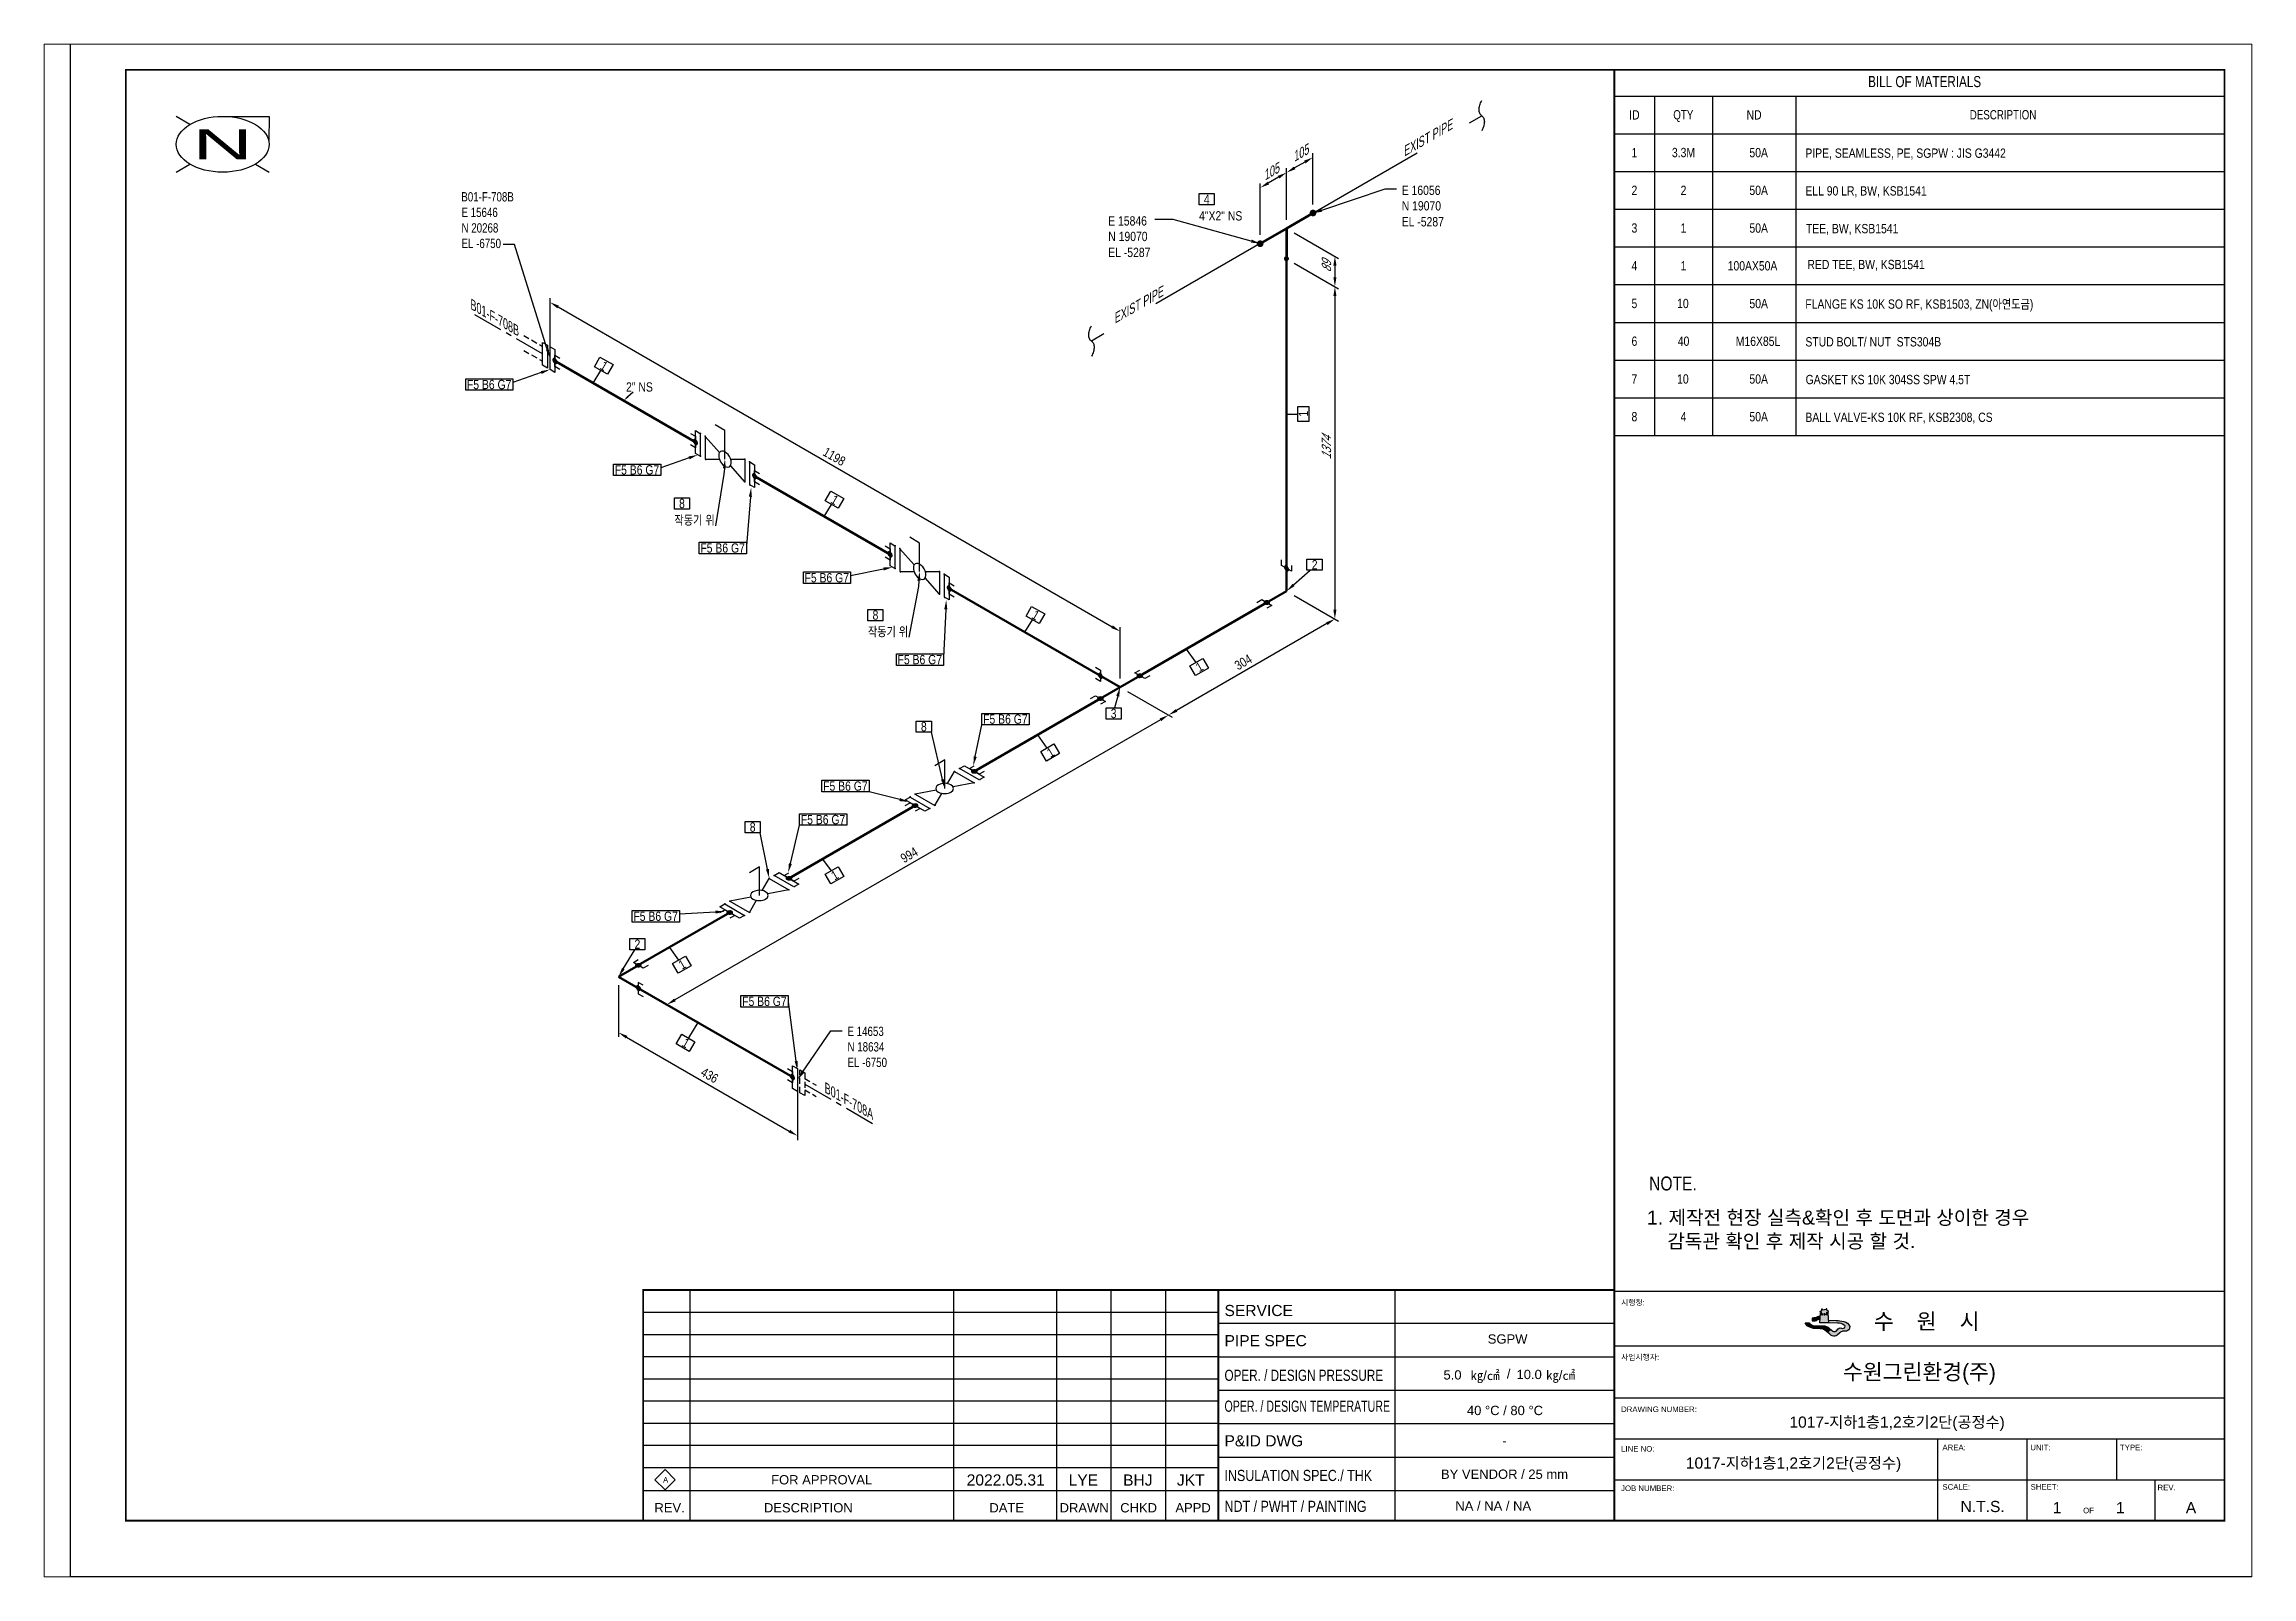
# Paper-space layout '배치1' of a CAD drawing. Header units: millimetres. Extents: x 0 to 588, y -18 to 390.
# The model-space entities are those that its viewports show. They can reach past a viewport. Long polylines and large blocks are cut down to what shows.
import ezdxf
from ezdxf import colors
from ezdxf.entities.mleader import LeaderData, LeaderLine
from ezdxf.enums import TextEntityAlignment as Align
from ezdxf.math import Vec2, Vec3

# ---------------------------------------------------------------- set-up
doc = ezdxf.new("R2010")
doc.units = ezdxf.units.MM
doc.header["$LTSCALE"] = 0.25
doc.linetypes.add('CENTER', pattern=[50.8, 31.75, -6.35, 6.35, -6.35])
doc.linetypes.add('DASHED2', pattern=[9.525, 6.35, -3.175])
for name, color, linetype in [('7', 5, 'Continuous'), ('TITLE', 7, 'Continuous'), ('기기', 6, 'Continuous'), ('밸브', 4, 'Continuous'), ('연속', 7, 'DASHED2'), ('열 추적 선', 7, 'CENTER'), ('용접', 1, 'Continuous'), ('주석', 7, 'Continuous'), ('지시선', 1, 'Continuous'), ('치수', 1, 'Continuous'), ('테이블', 7, 'Continuous')]:
    doc.layers.add(name, color=color, linetype=linetype)
doc.layers.add('파이프', color=3, linetype='Continuous', lineweight=70)
doc.layers.add('파이프 작은 보어', color=30, linetype='Continuous', lineweight=50)
doc.styles.add('AdskIsoAnnotation', font='arial.ttf', dxfattribs={"width": 0.8, "height": 1})
doc.styles.add('AdskIsoMetric', font='arial.ttf', dxfattribs={"width": 0.8, "height": 2.5})
doc.styles.add('AdskIsoMetric-30', font='arial.ttf', dxfattribs={"width": 0.8, "height": 2.5})
doc.styles.add('AdskIsoMetric30', font='arial.ttf', dxfattribs={"width": 0.8, "oblique": 30, "height": 2.5})
doc.styles.add('FF1', font='arial.ttf')
doc.styles.add('MtXpl_', font='')
doc.styles.add('RomanS', font='arial.ttf')
doc.styles.get("Standard").update_dxf_attribs({"font": 'arial.ttf'})
doc.styles.add('굴림', font='')
doc.styles.get('MtXpl_').set_extended_font_data('Gulim')
doc.styles.get('굴림').set_extended_font_data('Gulim')
doc.dimstyles.new('AdskIsoMetric', dxfattribs={"dimtxt": 2.5, "dimasz": 2.5, "dimexe": 1, "dimexo": 2, "dimgap": 0.8, "dimtad": 1, "dimdec": 0, "dimrnd": 1, "dimzin": 0, "dimdsep": 46, "dimtxsty": 'AdskIsoMetric', "dimcen": 0, "dimclrt": 7, "dimadec": 0, "dimazin": 0, "dimtfac": 1, "dimtdec": 0, "dimtmove": 1, "dimatfit": 3, "dimfxl": 0, "dimfrac": 2, "dimtolj": 1, "dimtzin": 0, "dimarcsym": 0})

psp = doc.layouts.new('배치1')

msp = doc.modelspace()

# ---------------------------------------------------------------- texts
at = {"color": 0, "linetype": 'ByBlock', "lineweight": 40, "width": 2}
msp.add_text('N', height=8, dxfattribs=at).set_placement((41, 385), align=Align.MIDDLE_CENTER)
at = {"color": 7, "linetype": 'ByBlock', "lineweight": -2, "style": 'RomanS'}
for s, height, p in [('SERVICE', 3, (310.25, 70.006)), ('시행청:', 1.5, (416.837, 72.886)), ('PIPE SPEC', 3, (310.25, 61.898)), ('사업시행자:', 1.5, (416.837, 58.196)), ('DRAWING NUMBER:', 1.5, (416.837, 44.196)), ('P&ID DWG ', 3, (310.25, 34.973)), ('LINE NO:', 1.5, (416.837, 33.579)), ('AREA:', 1.5, (503.19, 33.944)), ('UNIT:', 1.5, (526.812, 33.944)), ('TYPE:', 1.5, (550.891, 33.944)), ('JOB NUMBER:', 1.5, (416.837, 22.962)), ('SCALE:', 1.5, (503.19, 23.327)), ('SHEET:', 1.5, (526.89, 23.327)), ('REV.', 1.5, (560.998, 23.16)), ('OF', 1.5, (541, 17))]:
    msp.add_text(s, height=height, dxfattribs=at).set_placement(p)
at = {"style": '굴림'}
msp.add_text('수    원    시', height=4.25599, dxfattribs=at).set_placement((484.757, 66.468))
at = {"color": 7, "style": 'AdskIsoMetric'}
for s, p in [('SGPW', (381.003, 62.591)), ('5.0', (369.103, 52.946)), ('㎏/㎠', (376.378, 52.807)), ('/', (386.126, 53.202)), ('10.0', (388.732, 53.064)), ('㎏/㎠', (396.696, 52.866)), ('40 %%DC / 80 %%DC', (375.399, 43.383)), ('NA / NA / NA', (372.284, 17.73))]:
    msp.add_text(s, height=2.5, dxfattribs=at).set_placement(p)
at = {"color": 7, "linetype": 'ByBlock', "lineweight": -2, "style": 'RomanS'}
for s, width, p in [('OPER. / DESIGN PRESSURE', 0.75, (310.25, 52.589)), ('OPER. / DESIGN TEMPERATURE', 0.68, (310.25, 44.281)), ('INSULATION SPEC./ THK', 0.8, (310.25, 25.664)), ('NDT / PWHT / PAINTING', 0.8, (310.25, 17.356))]:
    msp.add_text(s, height=3, dxfattribs=dict(at, width=width)).set_placement(p)
at = {"style": '굴림'}
msp.add_text('수원그린환경(주)', height=4.256, dxfattribs=at).set_placement((497, 55), align=Align.MIDDLE_CENTER)
at = {"color": 7, "style": 'AdskIsoMetric'}
for s, p in [('-', (385.5, 36.5)), ('FOR APPROVAL', (201.988, 26)), ('BY VENDOR / 25 mm', (385.5, 27.5))]:
    msp.add_text(s, height=2.5, dxfattribs=at).set_placement(p, align=Align.MIDDLE_CENTER)
at = {"color": 7, "linetype": 'ByBlock', "lineweight": -2, "style": 'RomanS'}
for s, p in [('REV.', (161.116, 17.225)), ('DESCRIPTION', (198.401, 17.225)), ('DATE', (251.719, 17.225)), ('DRAWN', (272.53, 17.225)), ('CHKD', (287.17, 17.225)), ('APPD', (301.809, 17.225))]:
    msp.add_text(s, height=2.5, dxfattribs=at).set_placement(p, align=Align.CENTER)
at = {"color": 7, "linetype": 'ByBlock', "lineweight": -2}
msp.add_text('N.T.S.', height=3, dxfattribs=at).set_placement((514, 17.32), align=Align.CENTER)
at = {"color": 7}
for tag, p in [('1017-지하1층1,2호기2단(공정수)', (491, 40)), ('1017-지하1층1,2호기2단(공정수)', (463.172, 29)), ('2022.05.31', (251.451, 24.452)), ('LYE', (272.32, 24.424)), ('BHJ', (286.959, 24.424)), ('JKT', (301.175, 24.424)), ('1', (534, 17)), ('1', (551, 17)), ('A', (570, 17))]:
    msp.add_attdef(tag, text='', height=3, dxfattribs=at).set_placement(p, align=Align.CENTER)
at = {"layer": 'TITLE', "color": 7, "linetype": 'Continuous', "style": 'FF1'}
msp.add_text('A', height=1.495, dxfattribs=at).set_placement((159.354, 25.222))
at = {"layer": '기기', "style": 'AdskIsoMetric-30', "oblique": 330, "width": 0.8}
for s, p in [('B01-F-708B', (107.606, 340.765)), ('B01-F-708A', (202.789, 130.147))]:
    msp.add_text(s, height=2.5, rotation=330, dxfattribs=at).set_placement(p)
at = {"layer": '주석', "width": 0.8}
for s, height, style, p in [('E 16056', 2.5, 'AdskIsoAnnotation', (357.879, 371.388)), ('B01-F-708B', 2.5, 'MtXpl_', (105.145, 369.633)), ('E 15646', 2.5, 'MtXpl_', (105.195, 365.456)), ('N 19070', 2.5, 'AdskIsoAnnotation', (357.887, 367.211)), ('N 20268', 2.5, 'MtXpl_', (105.204, 361.279)), ('E 15846', 2.5, 'AdskIsoAnnotation', (278.997, 363.157)), ('EL -5287', 2.5, 'AdskIsoAnnotation', (357.879, 362.921)), ('EL -6750', 2.5, 'MtXpl_', (105.195, 357.102)), ('EL -5287', 2.5, 'AdskIsoAnnotation', (278.997, 354.69)), ('N 19070', 2.5, 'AdskIsoAnnotation', (279.005, 358.98)), ('E 14653', 2.5, 'MtXpl_', (208.928, 145.306)), ('N 18634', 2.5, 'MtXpl_', (208.936, 141.13)), ('EL -6750', 2.5, 'MtXpl_', (208.928, 136.953)), ('NOTE.', 3.75, 'AdskIsoAnnotation', (424.373, 103.772))]:
    msp.add_text(s, height=height, dxfattribs=dict(at, style=style)).set_placement(p)
at = {"layer": '주석', "style": 'AdskIsoAnnotation'}
for s, p in [('1. 제작전 현장 실측&확인 후 도면과 상이한 경우 ', (423.78, 94.608)), ('   감독관 확인 후 제작 시공 할 것.', (424.903, 88.268))]:
    msp.add_text(s, height=3.75, dxfattribs=at).set_placement(p)
at = {"layer": '주석', "char_height": 2.5, "attachment_point": 7, "style": 'AdskIsoAnnotation'}
for s, insert in [('{\\Q0;4"X2" NS}', (303.416, 364.481)), ('{\\Q0;2" NS}', (149.416, 318.481))]:
    msp.add_mtext(s, dxfattribs=dict(at, insert=insert))
at = {"layer": '치수', "color": 7, "style": 'AdskIsoMetric30', "oblique": 30, "width": 0.8}
for p in [(358.537, 381.649), (280.771, 336.75)]:
    msp.add_text('EXIST PIPE', height=2.5, rotation=30, dxfattribs=at).set_placement(p)
at = {"layer": '테이블', "width": 0.8}
for s, height, style, p in [('BILL OF MATERIALS', 3, 'MtXpl_', (483.23, 400.364)), ('QTY', 2.5, 'MtXpl_', (430.863, 391.689)), ('DESCRIPTION', 2.5, 'MtXpl_', (510.544, 391.692)), ('50A', 2.5, 'AdskIsoMetric', (451.325, 381.513)), ('PIPE, SEAMLESS, PE, SGPW : JIS G3442', 2.5, 'AdskIsoMetric', (466.361, 381.373)), ('50A', 2.5, 'AdskIsoMetric', (451.325, 371.37)), ('ELL 90 LR, BW, KSB1541', 2.5, 'AdskIsoMetric', (466.356, 371.23)), ('50A', 2.5, 'AdskIsoMetric', (451.325, 361.227)), ('TEE, BW, KSB1541', 2.5, 'AdskIsoMetric', (466.511, 361.087)), ('100AX50A', 2.5, 'AdskIsoMetric', (445.475, 351.084)), ('RED TEE, BW, KSB1541', 2.5, 'AdskIsoMetric', (466.91, 351.436)), ('10', 2.5, 'AdskIsoMetric', (431.89, 340.963)), ('50A', 2.5, 'AdskIsoMetric', (451.325, 340.941)), ('FLANGE KS 10K SO RF, KSB1503, ZN(아연도금)', 2.5, 'AdskIsoMetric', (466.348, 340.802)), ('40', 2.5, 'AdskIsoMetric', (432.065, 330.821)), ('M16X85L', 2.5, 'AdskIsoMetric', (447.656, 330.804)), ('STUD BOLT/ NUT  STS304B', 2.5, 'AdskIsoMetric', (466.372, 330.658)), ('10', 2.5, 'AdskIsoMetric', (431.89, 320.677)), ('50A', 2.5, 'AdskIsoMetric', (451.325, 320.656)), ('GASKET KS 10K 304SS SPW 4.5T', 2.5, 'AdskIsoMetric', (466.428, 320.516)), ('50A', 2.5, 'AdskIsoMetric', (451.325, 310.513)), ('BALL VALVE-KS 10K RF, KSB2308, CS', 2.5, 'AdskIsoMetric', (466.372, 310.372))]:
    msp.add_text(s, height=height, dxfattribs=dict(at, style=style)).set_placement(p)
at = {"layer": '테이블', "char_height": 2.5, "attachment_point": 5, "style": 'AdskIsoMetric'}
for s, insert, width in [('ID', (420.41, 392.911), 7.82004), ('ND', (452.574, 392.911), 19.37038), ('1', (420.41, 382.768), 7.82004), ('3.3M', (433.604, 382.768), 12.56849), ('2', (420.41, 372.625), 7.82004), ('2', (433.604, 372.625), 12.56849), ('3', (420.41, 362.482), 7.82004), ('1', (433.604, 362.482), 12.56849), ('4', (420.41, 352.339), 7.82004), ('1', (433.604, 352.339), 12.56849), ('5', (420.41, 342.196), 7.82004), ('6', (420.41, 332.054), 7.82004), ('7', (420.41, 321.911), 7.82004), ('8', (420.41, 311.768), 7.82004), ('4', (433.604, 311.768), 12.56849)]:
    msp.add_mtext(s, dxfattribs=dict(at, insert=insert, width=width))

# ---------------------------------------------------------------- blocks, each defined once
blk = doc.blocks.new('플랜지-2-IsoRight')
at = {"color": 0, "linetype": 'ByBlock', "lineweight": -2}
blk.add_wipeout([(0.044, -0.23), (-0.044, -0.179), (-0.044, 0.23), (0.044, 0.179)], dxfattribs=at)
at = {"color": 0, "linetype": 'ByBlock', "lineweight": -2, "extrusion": (-0.707107, -0.408248, 0.57735)}
for p, q in [((-0.044, -0.179), (-0.044, 0.23)), ((-0.044, 0.23), (0.044, 0.179)), ((0.044, 0.179), (0.044, -0.23)), ((0.044, -0.23), (-0.044, -0.179))]:
    blk.add_line(p, q, dxfattribs=at)
at = {"color": 0, "linetype": 'ByBlock', "lineweight": -2}
blk.add_wipeout([(0.044, -0.23), (-0.044, -0.179), (-0.044, 0.23), (0.044, 0.179)], dxfattribs=at)
at = {"color": 0, "linetype": 'ByBlock', "lineweight": -2, "extrusion": (-0.707107, -0.408248, 0.57735)}
for p, q in [((-0.044, -0.179), (-0.044, 0.23)), ((-0.044, 0.23), (0.044, 0.179)), ((0.044, 0.179), (0.044, -0.23)), ((0.044, -0.23), (-0.044, -0.179))]:
    blk.add_line(p, q, dxfattribs=at)
blk = doc.blocks.new('개스킷-2-IsoRight')
at = {"color": 0, "linetype": 'ByBlock', "lineweight": -2, "extrusion": (-1, 0, 0)}
for p in [(-0.053, 0.235), (0.044, 0.179), (-0.044, -0.179), (0.044, -0.23)]:
    blk.add_point(p, dxfattribs=at)
blk = doc.blocks.new('볼 밸브-2-IsoRight')
at = {"color": 0, "linetype": 'ByBlock', "lineweight": -2, "extrusion": (-0.707107, -0.408248, 0.57735)}
for p, q in [((-0.354, 0), (-0.354, 0.408)), ((-0.354, 0.408), (-0.101, 0.116)), ((-0.101, 0), (-0.354, 0)), ((0.354, 0), (0.101, 0)), ((0.101, -0.116), (0.354, -0.408)), ((0.113, -0.065), (0.113, -0.065)), ((0.354, -0.408), (0.354, 0))]:
    blk.add_line(p, q, dxfattribs=at)
at = {"linetype": 'ByBlock'}
for start_param, end_param in [(-2.356194, 0.785398), (0.785398, 3.926991)]:
    blk.add_ellipse((0, 0), major_axis=(-0.08, 0.138), ratio=0.57735, start_param=start_param, end_param=end_param, dxfattribs=at)
blk = doc.blocks.new('Operator_Lever-1-IsoLeft')
at = {"color": 0, "linetype": 'ByBlock', "lineweight": -2, "extrusion": (0, 0.816497, 0.57735)}
for p, q in [((0, 0), (-0.442, -0.255)), ((-0.442, -0.255), (-0.265, -0.357))]:
    blk.add_line(p, q, dxfattribs=at)
blk = doc.blocks.new('Operator_Lever-2-IsoRight')
at = {"color": 0, "linetype": 'ByBlock', "lineweight": -2, "extrusion": (-0.707107, -0.408248, 0.57735)}
for p, q in [((0, 0), (0, -0.51)), ((0, -0.51), (0.177, -0.612))]:
    blk.add_line(p, q, dxfattribs=at)
blk = doc.blocks.new('분할 표식-2-IsoLeft')
at = {"color": 0, "linetype": 'ByBlock', "lineweight": -2, "extrusion": (0, -0.816497, -0.57735)}
for p, q in [((-2.446, 1.208), (-2.446, 1.208)), ((0, 0), (-2.269, 1.31))]:
    blk.add_line(p, q, dxfattribs=at)
at = {"linetype": 'ByBlock', "extrusion": (0, 0, -1)}
for centre, start_param, end_param in [((-2.45, 1.312), 3.166366, 4.687616), ((-2.088, 1.307), 0.024424, 1.546372)]:
    blk.add_ellipse(centre, major_axis=(-0.181, 0), ratio=0.57735, start_param=start_param, end_param=end_param, dxfattribs=at)
blk = doc.blocks.new('*D25')
at = {"layer": 'Defpoints', "color": 0}
for p in [(147.4, 161.23), (195.46, 133.48), (195.46, 118.48)]:
    blk.add_point(p, dxfattribs=at)
at = {"layer": '치수', "color": 0, "lineweight": -2}
for p, q in [((147.4, 158.92), (147.4, 145.08)), ((149.56, 144.98), (193.29, 119.73)), ((195.46, 131.17), (195.46, 117.33))]:
    blk.add_line(p, q, dxfattribs=at)
at = {"layer": '치수', "color": 0}
for points in [[(149.77, 145.34), (149.35, 144.62), (147.4, 146.23)], [(193.5, 120.09), (193.09, 119.37), (195.46, 118.48)]]:
    blk.add_solid(points, dxfattribs=at)
at = {"layer": '치수', "color": 7, "insert": (171.87, 134.72), "char_height": 2.5, "attachment_point": 5, "rotation": 330, "style": 'AdskIsoMetric-30'}
blk.add_mtext('\\A1;436', dxfattribs=at)
blk = doc.blocks.new('*D26')
at = {"layer": 'Defpoints', "color": 0}
for p in [(326.93, 264.89), (282.21, 239.06), (295.2, 231.56)]:
    blk.add_point(p, dxfattribs=at)
at = {"layer": '치수', "color": 0, "lineweight": -2}
for p, q in [((328.93, 263.73), (340.92, 256.81)), ((337.76, 256.14), (297.36, 232.81)), ((284.21, 237.91), (296.2, 230.98))]:
    blk.add_line(p, q, dxfattribs=at)
at = {"layer": '치수', "color": 0}
for points in [[(337.55, 256.5), (337.97, 255.78), (339.92, 257.39)], [(297.15, 233.17), (297.57, 232.45), (295.2, 231.56)]]:
    blk.add_solid(points, dxfattribs=at)
at = {"layer": '치수', "color": 7, "insert": (315.29, 245.78), "char_height": 2.5, "attachment_point": 5, "rotation": 30, "style": 'AdskIsoMetric-30'}
blk.add_mtext('\\A1;304', dxfattribs=at)
blk = doc.blocks.new('*D27')
at = {"layer": 'Defpoints', "color": 0}
for p in [(282.21, 239.06), (147.4, 161.23), (160.39, 153.73)]:
    blk.add_point(p, dxfattribs=at)
at = {"layer": '치수', "color": 0, "lineweight": -2}
for p, q in [((284.21, 237.91), (296.2, 230.98)), ((293.03, 230.31), (162.55, 154.98))]:
    blk.add_line(p, q, dxfattribs=at)
at = {"layer": '치수', "color": 0}
for points in [[(292.82, 230.67), (293.24, 229.95), (295.2, 231.56)], [(162.34, 155.34), (162.76, 154.62), (160.39, 153.73)]]:
    blk.add_solid(points, dxfattribs=at)
at = {"layer": '치수', "color": 7, "insert": (225.52, 193.95), "char_height": 2.5, "attachment_point": 5, "rotation": 30, "style": 'AdskIsoMetric-30'}
blk.add_mtext('\\A1;994', dxfattribs=at)
blk = doc.blocks.new('*D28')
at = {"layer": 'Defpoints', "color": 0}
for p in [(326.93, 354.23), (326.93, 264.89), (339.92, 257.39)]:
    blk.add_point(p, dxfattribs=at)
at = {"layer": '치수', "color": 0, "lineweight": -2}
for p, q in [((328.93, 353.08), (340.92, 346.16)), ((339.92, 344.23), (339.92, 259.89)), ((328.93, 263.73), (340.92, 256.81))]:
    blk.add_line(p, q, dxfattribs=at)
at = {"layer": '치수', "color": 0}
for points in [[(339.51, 344.23), (340.34, 344.23), (339.92, 346.73)], [(339.51, 259.89), (340.34, 259.89), (339.92, 257.39)]]:
    blk.add_solid(points, dxfattribs=at)
at = {"layer": '치수', "color": 7, "insert": (337.66, 303.37), "char_height": 2.5, "attachment_point": 5, "rotation": 90, "style": 'AdskIsoMetric30'}
blk.add_mtext('\\A1;1374', dxfattribs=at)
blk = doc.blocks.new('*D29')
at = {"layer": 'Defpoints', "color": 0}
for p in [(128.98, 327.53), (282.21, 254.06), (282.21, 239.06)]:
    blk.add_point(p, dxfattribs=at)
at = {"layer": '치수', "color": 0, "lineweight": -2}
for p, q in [((128.98, 329.84), (128.98, 343.68)), ((131.14, 341.28), (280.04, 255.31)), ((282.21, 241.37), (282.21, 255.22))]:
    blk.add_line(p, q, dxfattribs=at)
at = {"layer": '치수', "color": 0}
for points in [[(131.35, 341.64), (130.93, 340.92), (128.98, 342.53)], [(280.25, 255.67), (279.83, 254.95), (282.21, 254.06)]]:
    blk.add_solid(points, dxfattribs=at)
at = {"layer": '치수', "color": 7, "insert": (205.37, 301.04), "char_height": 2.5, "attachment_point": 5, "rotation": 330, "style": 'AdskIsoMetric-30'}
blk.add_mtext('\\A1;1198', dxfattribs=at)
blk = doc.blocks.new('*D30')
at = {"layer": 'Defpoints', "color": 0}
for p in [(326.93, 377.4), (326.93, 362.4), (334.01, 366.48)]:
    blk.add_point(p, dxfattribs=at)
at = {"layer": '치수', "color": 0, "lineweight": -2}
for p, q in [((331.84, 380.23), (329.1, 378.65)), ((334.01, 368.79), (334.01, 382.64)), ((326.93, 364.71), (326.93, 378.55))]:
    blk.add_line(p, q, dxfattribs=at)
at = {"layer": '치수', "color": 0}
for points in [[(331.63, 380.59), (332.05, 379.87), (334.01, 381.48)], [(328.89, 379.01), (329.31, 378.29), (326.93, 377.4)]]:
    blk.add_solid(points, dxfattribs=at)
at = {"layer": '치수', "color": 7, "insert": (330.42, 382.48), "char_height": 2.5, "attachment_point": 5, "rotation": 30, "style": 'AdskIsoMetric30'}
blk.add_mtext('\\A1;105', dxfattribs=at)
blk = doc.blocks.new('*D31')
at = {"layer": 'Defpoints', "color": 0}
for p in [(319.86, 373.32), (326.93, 362.4), (319.86, 358.32)]:
    blk.add_point(p, dxfattribs=at)
at = {"layer": '치수', "color": 0, "lineweight": -2}
for p, q in [((319.86, 360.63), (319.86, 374.47)), ((324.77, 376.15), (322.03, 374.57)), ((326.93, 364.71), (326.93, 378.55))]:
    blk.add_line(p, q, dxfattribs=at)
at = {"layer": '치수', "color": 0}
for points in [[(321.82, 374.93), (322.24, 374.21), (319.86, 373.32)], [(324.56, 376.51), (324.98, 375.79), (326.93, 377.4)]]:
    blk.add_solid(points, dxfattribs=at)
at = {"layer": '치수', "color": 7, "insert": (322.52, 377.47), "char_height": 2.5, "attachment_point": 5, "rotation": 30, "style": 'AdskIsoMetric30'}
blk.add_mtext('\\A1;105', dxfattribs=at)
blk = doc.blocks.new('*D32')
at = {"layer": 'Defpoints', "color": 0}
for p in [(326.93, 362.4), (326.93, 354.23), (339.92, 346.73)]:
    blk.add_point(p, dxfattribs=at)
at = {"layer": '치수', "color": 0, "lineweight": -2}
for p, q in [((328.93, 361.24), (340.92, 354.32)), ((328.93, 353.08), (340.92, 346.16)), ((339.92, 352.4), (339.92, 349.23))]:
    blk.add_line(p, q, dxfattribs=at)
at = {"layer": '치수', "color": 0}
for points in [[(339.51, 352.4), (340.34, 352.4), (339.92, 354.9)], [(339.51, 349.23), (340.34, 349.23), (339.92, 346.73)]]:
    blk.add_solid(points, dxfattribs=at)
at = {"layer": '치수', "color": 7, "insert": (337.66, 352.12), "char_height": 2.5, "attachment_point": 5, "rotation": 90, "style": 'AdskIsoMetric30'}
blk.add_mtext('\\A1;89', dxfattribs=at)
blk = doc.blocks.new('엘보우-1-Iso2DSkew90')
at = {"color": 0, "linetype": 'ByBlock', "lineweight": -2, "extrusion": (7.88881e-12, -0.816497, -0.57735)}
for p, q in [((0, 0), (5.3, 3.06)), ((0, 0), (0, 0)), ((5.3, -3.06), (0, 0))]:
    blk.add_line(p, q, dxfattribs=at)
blk = doc.blocks.new('티-1-Iso2DSkew90')
at = {"color": 0, "linetype": 'ByBlock', "lineweight": -2, "extrusion": (0, 0.816497, 0.57735)}
for p, q in [((0, 0), (-5.3, 3.06)), ((-5.3, -3.06), (0, 0)), ((0, 0), (5.3, 3.06))]:
    blk.add_line(p, q, dxfattribs=at)
blk = doc.blocks.new('티-2-Iso2DSkew90')
at = {"color": 0, "linetype": 'ByBlock', "lineweight": -2, "extrusion": (0.707107, -0.408248, 0.57735)}
for p, q in [((0, 0), (-7.07, -4.08)), ((7.07, 4.08), (0, 0)), ((0, 0), (0, -8.16))]:
    blk.add_line(p, q, dxfattribs=at)
blk = doc.blocks.new('엘보우-2-Iso2DSkew90')
at = {"color": 0, "linetype": 'ByBlock', "lineweight": -2, "extrusion": (0.707107, -0.408248, 0.57735)}
for p, q in [((0, 0), (0, 6.12)), ((0, 0), (0, 0)), ((-5.3, -3.06), (0, 0))]:
    blk.add_line(p, q, dxfattribs=at)
blk = doc.blocks.new('SocketWeld-1-IsoRight')
blk.add_hatch(color=256).paths.add_polyline_path([(0.006, 0.037), (0.006, 0.037), (0.006, 0.037), (0.006, 0.037), (0.006, 0.036), (0.007, 0.036), (0.007, 0.036), (0.007, 0.036), (0.007, 0.035), (0.007, 0.035), (0.008, 0.035), (0.008, 0.035), (0.008, 0.035), (0.008, 0.034), (0.009, 0.034), (0.009, 0.034), (0.009, 0.034), (0.009, 0.034), (0.009, 0.033), (0.01, 0.033), (0.01, 0.033), (0.01, 0.033), (0.01, 0.033), (0.01, 0.032), (0.011, 0.032), (0.011, 0.032), (0.011, 0.032), (0.011, 0.032), (0.012, 0.031), (0.012, 0.031), (0.012, 0.031), (0.012, 0.031), (0.012, 0.031), (0.013, 0.03), (0.013, 0.03), (0.013, 0.03), (0.013, 0.03), (0.013, 0.03), (0.014, 0.029), (0.014, 0.029), (0.014, 0.029), (0.014, 0.029), (0.015, 0.029), (0.015, 0.028), (0.015, 0.028), (0.015, 0.028), (0.015, 0.028), (0.016, 0.028), (0.016, 0.027), (0.016, 0.027), (0.016, 0.027), (0.016, 0.027), (0.016, 0.027), (0.017, 0.026), (0.017, 0.026), (0.017, 0.026), (0.017, 0.026), (0.017, 0.025), (0.018, 0.025), (0.018, 0.025), (0.018, 0.025), (0.018, 0.024), (0.018, 0.024), (0.018, 0.024), (0.019, 0.023), (0.019, 0.023), (0.019, 0.023), (0.019, 0.023), (0.019, 0.022), (0.02, 0.022), (0.02, 0.022), (0.02, 0.022), (0.02, 0.021), (0.02, 0.021), (0.02, 0.021), (0.021, 0.021), (0.021, 0.02), (0.021, 0.02), (0.021, 0.02), (0.021, 0.02), (0.022, 0.019), (0.022, 0.019), (0.022, 0.019), (0.022, 0.019), (0.022, 0.018), (0.022, 0.018), (0.023, 0.018), (0.023, 0.018), (0.023, 0.017), (0.023, 0.017), (0.023, 0.017), (0.024, 0.017), (0.024, 0.016), (0.024, 0.016), (0.024, 0.016), (0.024, 0.015), (0.024, 0.015), (0.025, 0.015), (0.025, 0.015), (0.025, 0.014), (0.025, 0.014), (0.025, 0.014), (0.025, 0.014), (0.025, 0.014), (0.026, 0.013), (0.026, 0.013), (0.026, 0.013), (0.026, 0.012), (0.026, 0.012), (0.026, 0.012), (0.026, 0.012), (0.026, 0.011), (0.027, 0.011), (0.027, 0.011), (0.027, 0.01), (0.027, 0.01), (0.027, 0.01), (0.027, 0.01), (0.027, 0.009), (0.028, 0.009), (0.028, 0.009), (0.028, 0.008), (0.028, 0.008), (0.028, 0.008), (0.028, 0.008), (0.028, 0.007), (0.028, 0.007), (0.029, 0.007), (0.029, 0.006), (0.029, 0.006), (0.029, 0.006), (0.029, 0.006), (0.029, 0.005), (0.029, 0.005), (0.03, 0.005), (0.03, 0.004), (0.03, 0.004), (0.03, 0.004), (0.03, 0.003), (0.03, 0.003), (0.03, 0.003), (0.03, 0.003), (0.031, 0.002), (0.031, 0.002), (0.031, 0.002), (0.031, 0.001), (0.031, 0.001), (0.031, 0.001), (0.031, 0.001), (0.032, 0), (0.032, 0), (0.032, 0), (0.032, 0), (0.032, -0.001), (0.032, -0.001), (0.032, -0.001), (0.032, -0.001), (0.032, -0.002), (0.032, -0.002), (0.032, -0.002), (0.032, -0.003), (0.032, -0.003), (0.032, -0.003), (0.032, -0.003), (0.032, -0.004), (0.033, -0.004), (0.033, -0.004), (0.033, -0.005), (0.033, -0.005), (0.033, -0.005), (0.033, -0.005), (0.033, -0.006), (0.033, -0.006), (0.033, -0.006), (0.033, -0.007), (0.033, -0.007), (0.033, -0.007), (0.033, -0.007), (0.033, -0.008), (0.034, -0.008), (0.034, -0.008), (0.034, -0.009), (0.034, -0.009), (0.034, -0.009), (0.034, -0.009), (0.034, -0.01), (0.034, -0.01), (0.034, -0.01), (0.034, -0.011), (0.034, -0.011), (0.034, -0.011), (0.034, -0.011), (0.034, -0.012), (0.035, -0.012), (0.035, -0.012), (0.035, -0.013), (0.035, -0.013), (0.035, -0.013), (0.035, -0.013), (0.035, -0.014), (0.035, -0.014), (0.035, -0.014), (0.035, -0.014), (0.035, -0.015), (0.035, -0.015), (0.035, -0.015), (0.035, -0.015), (0.035, -0.016), (0.035, -0.016), (0.035, -0.016), (0.035, -0.016), (0.035, -0.017), (0.035, -0.017), (0.035, -0.017), (0.035, -0.017), (0.035, -0.018), (0.035, -0.018), (0.035, -0.018), (0.035, -0.018), (0.035, -0.019), (0.035, -0.019), (0.035, -0.019), (0.035, -0.02), (0.035, -0.02), (0.035, -0.02), (0.035, -0.02), (0.035, -0.021), (0.035, -0.021), (0.035, -0.021), (0.035, -0.021), (0.035, -0.022), (0.035, -0.022), (0.035, -0.022), (0.035, -0.022), (0.035, -0.023), (0.035, -0.023), (0.035, -0.023), (0.035, -0.023), (0.035, -0.024), (0.035, -0.024), (0.035, -0.024), (0.035, -0.024), (0.035, -0.025), (0.035, -0.025), (0.035, -0.025), (0.035, -0.026), (0.035, -0.026), (0.035, -0.026), (0.035, -0.026), (0.035, -0.027), (0.035, -0.027), (0.035, -0.027), (0.035, -0.027), (0.035, -0.027), (0.035, -0.027), (0.035, -0.028), (0.035, -0.028), (0.034, -0.028), (0.034, -0.028), (0.034, -0.028), (0.034, -0.029), (0.034, -0.029), (0.034, -0.029), (0.034, -0.029), (0.034, -0.029), (0.034, -0.03), (0.034, -0.03), (0.034, -0.03), (0.034, -0.03), (0.034, -0.03), (0.034, -0.031), (0.033, -0.031), (0.033, -0.031), (0.033, -0.031), (0.033, -0.032), (0.033, -0.032), (0.033, -0.032), (0.033, -0.032), (0.033, -0.032), (0.033, -0.033), (0.033, -0.033), (0.033, -0.033), (0.033, -0.033), (0.033, -0.033), (0.033, -0.034), (0.032, -0.034), (0.032, -0.034), (0.032, -0.034), (0.032, -0.034), (0.032, -0.035), (0.032, -0.035), (0.032, -0.035), (0.032, -0.035), (0.032, -0.035), (0.032, -0.036), (0.032, -0.036), (0.032, -0.036), (0.032, -0.036), (0.032, -0.037), (0.032, -0.037), (0.032, -0.037), (0.031, -0.037), (0.031, -0.037), (0.031, -0.037), (0.031, -0.037), (0.031, -0.037), (0.031, -0.038), (0.031, -0.038), (0.03, -0.038), (0.03, -0.038), (0.03, -0.038), (0.03, -0.038), (0.03, -0.038), (0.03, -0.038), (0.03, -0.039), (0.03, -0.039), (0.029, -0.039), (0.029, -0.039), (0.029, -0.039), (0.029, -0.039), (0.029, -0.039), (0.029, -0.04), (0.029, -0.04), (0.028, -0.04), (0.028, -0.04), (0.028, -0.04), (0.028, -0.04), (0.028, -0.04), (0.028, -0.04), (0.028, -0.041), (0.028, -0.041), (0.027, -0.041), (0.027, -0.041), (0.027, -0.041), (0.027, -0.041), (0.027, -0.041), (0.027, -0.042), (0.027, -0.042), (0.026, -0.042), (0.026, -0.042), (0.026, -0.042), (0.026, -0.042), (0.026, -0.042), (0.026, -0.042), (0.026, -0.043), (0.026, -0.043), (0.025, -0.043), (0.025, -0.043), (0.025, -0.043), (0.025, -0.043), (0.025, -0.043), (0.025, -0.043), (0.025, -0.043), (0.024, -0.043), (0.024, -0.043), (0.024, -0.044), (0.024, -0.044), (0.024, -0.044), (0.024, -0.044), (0.023, -0.044), (0.023, -0.044), (0.023, -0.044), (0.023, -0.044), (0.023, -0.044), (0.022, -0.044), (0.022, -0.044), (0.022, -0.044), (0.022, -0.044), (0.022, -0.044), (0.022, -0.044), (0.021, -0.044), (0.021, -0.044), (0.021, -0.044), (0.021, -0.044), (0.021, -0.044), (0.02, -0.044), (0.02, -0.045), (0.02, -0.045), (0.02, -0.045), (0.02, -0.045), (0.02, -0.045), (0.019, -0.045), (0.019, -0.045), (0.019, -0.045), (0.019, -0.045), (0.019, -0.045), (0.018, -0.045), (0.018, -0.045), (0.018, -0.045), (0.018, -0.045), (0.018, -0.045), (0.018, -0.045), (0.017, -0.045), (0.017, -0.045), (0.017, -0.045), (0.017, -0.045), (0.017, -0.045), (0.016, -0.046), (0.016, -0.046), (0.016, -0.046), (0.016, -0.046), (0.016, -0.046), (0.016, -0.046), (0.015, -0.046), (0.015, -0.045), (0.015, -0.045), (0.015, -0.045), (0.015, -0.045), (0.014, -0.045), (0.014, -0.045), (0.014, -0.045), (0.014, -0.045), (0.013, -0.045), (0.013, -0.045), (0.013, -0.045), (0.013, -0.045), (0.013, -0.045), (0.012, -0.045), (0.012, -0.045), (0.012, -0.045), (0.012, -0.045), (0.012, -0.045), (0.011, -0.045), (0.011, -0.045), (0.011, -0.045), (0.011, -0.045), (0.01, -0.045), (0.01, -0.044), (0.01, -0.044), (0.01, -0.044), (0.01, -0.044), (0.009, -0.044), (0.009, -0.044), (0.009, -0.044), (0.009, -0.044), (0.009, -0.044), (0.008, -0.044), (0.008, -0.044), (0.008, -0.044), (0.008, -0.044), (0.007, -0.044), (0.007, -0.044), (0.007, -0.044), (0.007, -0.044), (0.007, -0.044), (0.006, -0.044), (0.006, -0.044), (0.006, -0.044), (0.006, -0.044), (0.006, -0.044), (0.006, -0.044), (0.005, -0.043), (0.005, -0.043), (0.005, -0.043), (0.005, -0.043), (0.004, -0.043), (0.004, -0.043), (0.004, -0.043), (0.004, -0.042), (0.003, -0.042), (0.003, -0.042), (0.003, -0.042), (0.003, -0.042), (0.003, -0.042), (0.002, -0.042), (0.002, -0.042), (0.002, -0.041), (0.002, -0.041), (0.001, -0.041), (0.001, -0.041), (0.001, -0.041), (0.001, -0.041), (0.001, -0.041), (0, -0.041), (0, -0.04), (0, -0.04), (0, -0.04), (-0.001, -0.04), (-0.001, -0.04), (-0.001, -0.04), (-0.001, -0.04), (-0.001, -0.039), (-0.002, -0.039), (-0.002, -0.039), (-0.002, -0.039), (-0.002, -0.039), (-0.003, -0.039), (-0.003, -0.039), (-0.003, -0.039), (-0.003, -0.038), (-0.004, -0.038), (-0.004, -0.038), (-0.004, -0.038), (-0.004, -0.038), (-0.004, -0.038), (-0.005, -0.038), (-0.005, -0.038), (-0.005, -0.037), (-0.005, -0.037), (-0.006, -0.037), (-0.006, -0.037), (-0.006, -0.037), (-0.006, -0.037), (-0.006, -0.037), (-0.006, -0.036), (-0.007, -0.036), (-0.007, -0.036), (-0.007, -0.036), (-0.007, -0.035), (-0.007, -0.035), (-0.008, -0.035), (-0.008, -0.035), (-0.008, -0.035), (-0.008, -0.034), (-0.009, -0.034), (-0.009, -0.034), (-0.009, -0.034), (-0.009, -0.034), (-0.009, -0.033), (-0.01, -0.033), (-0.01, -0.033), (-0.01, -0.033), (-0.01, -0.033), (-0.01, -0.032), (-0.011, -0.032), (-0.011, -0.032), (-0.011, -0.032), (-0.011, -0.032), (-0.012, -0.031), (-0.012, -0.031), (-0.012, -0.031), (-0.012, -0.031), (-0.012, -0.031), (-0.013, -0.03), (-0.013, -0.03), (-0.013, -0.03), (-0.013, -0.03), (-0.013, -0.03), (-0.014, -0.029), (-0.014, -0.029), (-0.014, -0.029), (-0.014, -0.029), (-0.015, -0.029), (-0.015, -0.028), (-0.015, -0.028), (-0.015, -0.028), (-0.015, -0.028), (-0.016, -0.028), (-0.016, -0.027), (-0.016, -0.027), (-0.016, -0.027), (-0.016, -0.027), (-0.016, -0.027), (-0.017, -0.026), (-0.017, -0.026), (-0.017, -0.026), (-0.017, -0.026), (-0.017, -0.025), (-0.018, -0.025), (-0.018, -0.025), (-0.018, -0.025), (-0.018, -0.024), (-0.018, -0.024), (-0.018, -0.024), (-0.019, -0.023), (-0.019, -0.023), (-0.019, -0.023), (-0.019, -0.023), (-0.019, -0.022), (-0.02, -0.022), (-0.02, -0.022), (-0.02, -0.022), (-0.02, -0.021), (-0.02, -0.021), (-0.02, -0.021), (-0.021, -0.021), (-0.021, -0.02), (-0.021, -0.02), (-0.021, -0.02), (-0.021, -0.02), (-0.022, -0.019), (-0.022, -0.019), (-0.022, -0.019), (-0.022, -0.019), (-0.022, -0.018), (-0.022, -0.018), (-0.023, -0.018), (-0.023, -0.018), (-0.023, -0.017), (-0.023, -0.017), (-0.023, -0.017), (-0.024, -0.017), (-0.024, -0.016), (-0.024, -0.016), (-0.024, -0.016), (-0.024, -0.015), (-0.024, -0.015), (-0.025, -0.015), (-0.025, -0.015), (-0.025, -0.014), (-0.025, -0.014), (-0.025, -0.014), (-0.025, -0.014), (-0.025, -0.014), (-0.026, -0.013), (-0.026, -0.013), (-0.026, -0.013), (-0.026, -0.012), (-0.026, -0.012), (-0.026, -0.012), (-0.026, -0.012), (-0.026, -0.011), (-0.027, -0.011), (-0.027, -0.011), (-0.027, -0.01), (-0.027, -0.01), (-0.027, -0.01), (-0.027, -0.01), (-0.027, -0.009), (-0.028, -0.009), (-0.028, -0.009), (-0.028, -0.008), (-0.028, -0.008), (-0.028, -0.008), (-0.028, -0.008), (-0.028, -0.007), (-0.028, -0.007), (-0.029, -0.007), (-0.029, -0.006), (-0.029, -0.006), (-0.029, -0.006), (-0.029, -0.006), (-0.029, -0.005), (-0.029, -0.005), (-0.03, -0.005), (-0.03, -0.004), (-0.03, -0.004), (-0.03, -0.004), (-0.03, -0.004), (-0.03, -0.003), (-0.03, -0.003), (-0.03, -0.003), (-0.031, -0.002), (-0.031, -0.002), (-0.031, -0.002), (-0.031, -0.001), (-0.031, -0.001), (-0.031, -0.001), (-0.031, -0.001), (-0.032, 0), (-0.032, 0), (-0.032, 0), (-0.032, 0), (-0.032, 0.001), (-0.032, 0.001), (-0.032, 0.001), (-0.032, 0.001), (-0.032, 0.002), (-0.032, 0.002), (-0.032, 0.002), (-0.032, 0.003), (-0.032, 0.003), (-0.032, 0.003), (-0.032, 0.003), (-0.032, 0.004), (-0.033, 0.004), (-0.033, 0.004), (-0.033, 0.005), (-0.033, 0.005), (-0.033, 0.005), (-0.033, 0.005), (-0.033, 0.006), (-0.033, 0.006), (-0.033, 0.006), (-0.033, 0.007), (-0.033, 0.007), (-0.033, 0.007), (-0.033, 0.007), (-0.033, 0.008), (-0.034, 0.008), (-0.034, 0.008), (-0.034, 0.009), (-0.034, 0.009), (-0.034, 0.009), (-0.034, 0.009), (-0.034, 0.01), (-0.034, 0.01), (-0.034, 0.01), (-0.034, 0.011), (-0.034, 0.011), (-0.034, 0.011), (-0.034, 0.011), (-0.034, 0.012), (-0.035, 0.012), (-0.035, 0.012), (-0.035, 0.013), (-0.035, 0.013), (-0.035, 0.013), (-0.035, 0.013), (-0.035, 0.014), (-0.035, 0.014), (-0.035, 0.014), (-0.035, 0.014), (-0.035, 0.015), (-0.035, 0.015), (-0.035, 0.015), (-0.035, 0.015), (-0.035, 0.016), (-0.035, 0.016), (-0.035, 0.016), (-0.035, 0.016), (-0.035, 0.017), (-0.035, 0.017), (-0.035, 0.017), (-0.035, 0.017), (-0.035, 0.018), (-0.035, 0.018), (-0.035, 0.018), (-0.035, 0.018), (-0.035, 0.019), (-0.035, 0.019), (-0.035, 0.019), (-0.035, 0.02), (-0.035, 0.02), (-0.035, 0.02), (-0.035, 0.02), (-0.035, 0.021), (-0.035, 0.021), (-0.035, 0.021), (-0.035, 0.021), (-0.035, 0.022), (-0.035, 0.022), (-0.035, 0.022), (-0.035, 0.022), (-0.035, 0.023), (-0.035, 0.023), (-0.035, 0.023), (-0.035, 0.023), (-0.035, 0.024), (-0.035, 0.024), (-0.035, 0.024), (-0.035, 0.024), (-0.035, 0.025), (-0.035, 0.025), (-0.035, 0.025), (-0.035, 0.026), (-0.035, 0.026), (-0.035, 0.026), (-0.035, 0.026), (-0.035, 0.027), (-0.035, 0.027), (-0.035, 0.027), (-0.035, 0.027), (-0.035, 0.027), (-0.035, 0.027), (-0.035, 0.028), (-0.035, 0.028), (-0.034, 0.028), (-0.034, 0.028), (-0.034, 0.028), (-0.034, 0.029), (-0.034, 0.029), (-0.034, 0.029), (-0.034, 0.029), (-0.034, 0.029), (-0.034, 0.03), (-0.034, 0.03), (-0.034, 0.03), (-0.034, 0.03), (-0.034, 0.03), (-0.034, 0.031), (-0.033, 0.031), (-0.033, 0.031), (-0.033, 0.031), (-0.033, 0.032), (-0.033, 0.032), (-0.033, 0.032), (-0.033, 0.032), (-0.033, 0.032), (-0.033, 0.033), (-0.033, 0.033), (-0.033, 0.033), (-0.033, 0.033), (-0.033, 0.033), (-0.033, 0.034), (-0.032, 0.034), (-0.032, 0.034), (-0.032, 0.034), (-0.032, 0.034), (-0.032, 0.035), (-0.032, 0.035), (-0.032, 0.035), (-0.032, 0.035), (-0.032, 0.035), (-0.032, 0.036), (-0.032, 0.036), (-0.032, 0.036), (-0.032, 0.036), (-0.032, 0.037), (-0.032, 0.037), (-0.032, 0.037), (-0.031, 0.037), (-0.031, 0.037), (-0.031, 0.037), (-0.031, 0.037), (-0.031, 0.037), (-0.031, 0.038), (-0.031, 0.038), (-0.03, 0.038), (-0.03, 0.038), (-0.03, 0.038), (-0.03, 0.038), (-0.03, 0.038), (-0.03, 0.038), (-0.03, 0.039), (-0.03, 0.039), (-0.029, 0.039), (-0.029, 0.039), (-0.029, 0.039), (-0.029, 0.039), (-0.029, 0.039), (-0.029, 0.04), (-0.029, 0.04), (-0.028, 0.04), (-0.028, 0.04), (-0.028, 0.04), (-0.028, 0.04), (-0.028, 0.04), (-0.028, 0.04), (-0.028, 0.041), (-0.028, 0.041), (-0.027, 0.041), (-0.027, 0.041), (-0.027, 0.041), (-0.027, 0.041), (-0.027, 0.041), (-0.027, 0.042), (-0.027, 0.042), (-0.026, 0.042), (-0.026, 0.042), (-0.026, 0.042), (-0.026, 0.042), (-0.026, 0.042), (-0.026, 0.042), (-0.026, 0.043), (-0.026, 0.043), (-0.025, 0.043), (-0.025, 0.043), (-0.025, 0.043), (-0.025, 0.043), (-0.025, 0.043), (-0.025, 0.043), (-0.025, 0.043), (-0.024, 0.043), (-0.024, 0.043), (-0.024, 0.044), (-0.024, 0.044), (-0.024, 0.044), (-0.024, 0.044), (-0.023, 0.044), (-0.023, 0.044), (-0.023, 0.044), (-0.023, 0.044), (-0.023, 0.044), (-0.022, 0.044), (-0.022, 0.044), (-0.022, 0.044), (-0.022, 0.044), (-0.022, 0.044), (-0.022, 0.044), (-0.021, 0.044), (-0.021, 0.044), (-0.021, 0.044), (-0.021, 0.044), (-0.021, 0.044), (-0.02, 0.044), (-0.02, 0.045), (-0.02, 0.045), (-0.02, 0.045), (-0.02, 0.045), (-0.02, 0.045), (-0.019, 0.045), (-0.019, 0.045), (-0.019, 0.045), (-0.019, 0.045), (-0.019, 0.045), (-0.018, 0.045), (-0.018, 0.045), (-0.018, 0.045), (-0.018, 0.045), (-0.018, 0.045), (-0.018, 0.045), (-0.017, 0.045), (-0.017, 0.045), (-0.017, 0.045), (-0.017, 0.045), (-0.017, 0.045), (-0.016, 0.046), (-0.016, 0.046), (-0.016, 0.046), (-0.016, 0.046), (-0.016, 0.046), (-0.016, 0.046), (-0.015, 0.046), (-0.015, 0.045), (-0.015, 0.045), (-0.015, 0.045), (-0.015, 0.045), (-0.014, 0.045), (-0.014, 0.045), (-0.014, 0.045), (-0.014, 0.045), (-0.013, 0.045), (-0.013, 0.045), (-0.013, 0.045), (-0.013, 0.045), (-0.013, 0.045), (-0.012, 0.045), (-0.012, 0.045), (-0.012, 0.045), (-0.012, 0.045), (-0.012, 0.045), (-0.011, 0.045), (-0.011, 0.045), (-0.011, 0.045), (-0.011, 0.045), (-0.01, 0.045), (-0.01, 0.044), (-0.01, 0.044), (-0.01, 0.044), (-0.01, 0.044), (-0.009, 0.044), (-0.009, 0.044), (-0.009, 0.044), (-0.009, 0.044), (-0.009, 0.044), (-0.008, 0.044), (-0.008, 0.044), (-0.008, 0.044), (-0.008, 0.044), (-0.007, 0.044), (-0.007, 0.044), (-0.007, 0.044), (-0.007, 0.044), (-0.007, 0.044), (-0.006, 0.044), (-0.006, 0.044), (-0.006, 0.044), (-0.006, 0.044), (-0.006, 0.044), (-0.006, 0.044), (-0.005, 0.043), (-0.005, 0.043), (-0.005, 0.043), (-0.005, 0.043), (-0.004, 0.043), (-0.004, 0.043), (-0.004, 0.043), (-0.004, 0.042), (-0.004, 0.042), (-0.003, 0.042), (-0.003, 0.042), (-0.003, 0.042), (-0.003, 0.042), (-0.002, 0.042), (-0.002, 0.042), (-0.002, 0.041), (-0.002, 0.041), (-0.001, 0.041), (-0.001, 0.041), (-0.001, 0.041), (-0.001, 0.041), (-0.001, 0.041), (0, 0.041), (0, 0.04), (0, 0.04), (0, 0.04), (0.001, 0.04), (0.001, 0.04), (0.001, 0.04), (0.001, 0.04), (0.001, 0.039), (0.002, 0.039), (0.002, 0.039), (0.002, 0.039), (0.002, 0.039), (0.003, 0.039), (0.003, 0.039), (0.003, 0.039), (0.003, 0.038), (0.003, 0.038), (0.004, 0.038), (0.004, 0.038), (0.004, 0.038), (0.004, 0.038), (0.005, 0.038), (0.005, 0.038), (0.005, 0.037), (0.005, 0.037)], flags=0)
at = {"color": 0, "linetype": 'ByBlock', "lineweight": -2, "extrusion": (0.707107, 0.408248, -0.57735)}
for p, q in [((0, 0.102), (-0.088, 0.153)), ((-0.035, 0.027), (-0.032, 0.037)), ((-0.035, 0.014), (-0.035, 0.027)), ((-0.032, 0), (-0.035, 0.014)), ((-0.032, 0.037), (-0.025, 0.043)), ((-0.025, 0.043), (-0.016, 0.046)), ((-0.016, 0.046), (-0.006, 0.044)), ((-0.006, 0.044), (0.006, 0.037)), ((0, -0.102), (0, 0.102)), ((0.006, 0.037), (0.016, 0.027)), ((0.016, 0.027), (0.025, 0.014)), ((0.025, 0.014), (0.032, 0)), ((0.032, 0), (0.035, -0.014)), ((-0.088, -0.051), (0, -0.102)), ((-0.025, -0.014), (-0.032, 0)), ((-0.016, -0.027), (-0.025, -0.014)), ((-0.006, -0.037), (-0.016, -0.027)), ((0.006, -0.044), (-0.006, -0.037)), ((0.016, -0.046), (0.006, -0.044)), ((0.025, -0.043), (0.016, -0.046)), ((0.032, -0.037), (0.025, -0.043)), ((0.035, -0.027), (0.032, -0.037)), ((0.035, -0.014), (0.035, -0.027))]:
    blk.add_line(p, q, dxfattribs=at)
blk = doc.blocks.new('SocketWeld-2-IsoRight')
blk.add_hatch(color=256).paths.add_polyline_path([(0.006, -0.044), (0.006, -0.044), (0.006, -0.044), (0.006, -0.044), (0.006, -0.044), (0.007, -0.044), (0.007, -0.044), (0.007, -0.044), (0.007, -0.044), (0.007, -0.044), (0.008, -0.044), (0.008, -0.044), (0.008, -0.044), (0.008, -0.044), (0.009, -0.044), (0.009, -0.044), (0.009, -0.044), (0.009, -0.044), (0.009, -0.044), (0.01, -0.044), (0.01, -0.044), (0.01, -0.044), (0.01, -0.044), (0.01, -0.045), (0.011, -0.045), (0.011, -0.045), (0.011, -0.045), (0.011, -0.045), (0.012, -0.045), (0.012, -0.045), (0.012, -0.045), (0.012, -0.045), (0.012, -0.045), (0.013, -0.045), (0.013, -0.045), (0.013, -0.045), (0.013, -0.045), (0.013, -0.045), (0.014, -0.045), (0.014, -0.045), (0.014, -0.045), (0.014, -0.045), (0.015, -0.045), (0.015, -0.045), (0.015, -0.045), (0.015, -0.045), (0.015, -0.046), (0.016, -0.046), (0.016, -0.046), (0.016, -0.046), (0.016, -0.046), (0.016, -0.046), (0.016, -0.046), (0.017, -0.045), (0.017, -0.045), (0.017, -0.045), (0.017, -0.045), (0.017, -0.045), (0.018, -0.045), (0.018, -0.045), (0.018, -0.045), (0.018, -0.045), (0.018, -0.045), (0.018, -0.045), (0.019, -0.045), (0.019, -0.045), (0.019, -0.045), (0.019, -0.045), (0.019, -0.045), (0.02, -0.045), (0.02, -0.045), (0.02, -0.045), (0.02, -0.045), (0.02, -0.045), (0.02, -0.044), (0.021, -0.044), (0.021, -0.044), (0.021, -0.044), (0.021, -0.044), (0.021, -0.044), (0.022, -0.044), (0.022, -0.044), (0.022, -0.044), (0.022, -0.044), (0.022, -0.044), (0.022, -0.044), (0.023, -0.044), (0.023, -0.044), (0.023, -0.044), (0.023, -0.044), (0.023, -0.044), (0.024, -0.044), (0.024, -0.044), (0.024, -0.044), (0.024, -0.044), (0.024, -0.043), (0.024, -0.043), (0.025, -0.043), (0.025, -0.043), (0.025, -0.043), (0.025, -0.043), (0.025, -0.043), (0.025, -0.043), (0.025, -0.043), (0.026, -0.043), (0.026, -0.043), (0.026, -0.042), (0.026, -0.042), (0.026, -0.042), (0.026, -0.042), (0.026, -0.042), (0.026, -0.042), (0.027, -0.042), (0.027, -0.042), (0.027, -0.041), (0.027, -0.041), (0.027, -0.041), (0.027, -0.041), (0.027, -0.041), (0.028, -0.041), (0.028, -0.041), (0.028, -0.04), (0.028, -0.04), (0.028, -0.04), (0.028, -0.04), (0.028, -0.04), (0.028, -0.04), (0.029, -0.04), (0.029, -0.04), (0.029, -0.039), (0.029, -0.039), (0.029, -0.039), (0.029, -0.039), (0.029, -0.039), (0.03, -0.039), (0.03, -0.039), (0.03, -0.038), (0.03, -0.038), (0.03, -0.038), (0.03, -0.038), (0.03, -0.038), (0.03, -0.038), (0.031, -0.038), (0.031, -0.038), (0.031, -0.037), (0.031, -0.037), (0.031, -0.037), (0.031, -0.037), (0.031, -0.037), (0.032, -0.037), (0.032, -0.037), (0.032, -0.037), (0.032, -0.036), (0.032, -0.036), (0.032, -0.036), (0.032, -0.036), (0.032, -0.035), (0.032, -0.035), (0.032, -0.035), (0.032, -0.035), (0.032, -0.035), (0.032, -0.034), (0.032, -0.034), (0.032, -0.034), (0.032, -0.034), (0.033, -0.034), (0.033, -0.033), (0.033, -0.033), (0.033, -0.033), (0.033, -0.033), (0.033, -0.033), (0.033, -0.032), (0.033, -0.032), (0.033, -0.032), (0.033, -0.032), (0.033, -0.032), (0.033, -0.031), (0.033, -0.031), (0.033, -0.031), (0.034, -0.031), (0.034, -0.03), (0.034, -0.03), (0.034, -0.03), (0.034, -0.03), (0.034, -0.03), (0.034, -0.029), (0.034, -0.029), (0.034, -0.029), (0.034, -0.029), (0.034, -0.029), (0.034, -0.028), (0.034, -0.028), (0.034, -0.028), (0.035, -0.028), (0.035, -0.028), (0.035, -0.027), (0.035, -0.027), (0.035, -0.027), (0.035, -0.027), (0.035, -0.027), (0.035, -0.027), (0.035, -0.026), (0.035, -0.026), (0.035, -0.026), (0.035, -0.026), (0.035, -0.025), (0.035, -0.025), (0.035, -0.025), (0.035, -0.024), (0.035, -0.024), (0.035, -0.024), (0.035, -0.024), (0.035, -0.023), (0.035, -0.023), (0.035, -0.023), (0.035, -0.023), (0.035, -0.022), (0.035, -0.022), (0.035, -0.022), (0.035, -0.022), (0.035, -0.021), (0.035, -0.021), (0.035, -0.021), (0.035, -0.021), (0.035, -0.02), (0.035, -0.02), (0.035, -0.02), (0.035, -0.02), (0.035, -0.019), (0.035, -0.019), (0.035, -0.019), (0.035, -0.018), (0.035, -0.018), (0.035, -0.018), (0.035, -0.018), (0.035, -0.017), (0.035, -0.017), (0.035, -0.017), (0.035, -0.017), (0.035, -0.016), (0.035, -0.016), (0.035, -0.016), (0.035, -0.016), (0.035, -0.015), (0.035, -0.015), (0.035, -0.015), (0.035, -0.015), (0.035, -0.014), (0.035, -0.014), (0.035, -0.014), (0.035, -0.014), (0.035, -0.013), (0.035, -0.013), (0.035, -0.013), (0.035, -0.013), (0.035, -0.012), (0.035, -0.012), (0.034, -0.012), (0.034, -0.011), (0.034, -0.011), (0.034, -0.011), (0.034, -0.011), (0.034, -0.01), (0.034, -0.01), (0.034, -0.01), (0.034, -0.009), (0.034, -0.009), (0.034, -0.009), (0.034, -0.009), (0.034, -0.008), (0.034, -0.008), (0.033, -0.008), (0.033, -0.007), (0.033, -0.007), (0.033, -0.007), (0.033, -0.007), (0.033, -0.006), (0.033, -0.006), (0.033, -0.006), (0.033, -0.005), (0.033, -0.005), (0.033, -0.005), (0.033, -0.005), (0.033, -0.004), (0.033, -0.004), (0.032, -0.004), (0.032, -0.003), (0.032, -0.003), (0.032, -0.003), (0.032, -0.003), (0.032, -0.002), (0.032, -0.002), (0.032, -0.002), (0.032, -0.001), (0.032, -0.001), (0.032, -0.001), (0.032, -0.001), (0.032, 0), (0.032, 0), (0.032, 0), (0.032, 0), (0.031, 0.001), (0.031, 0.001), (0.031, 0.001), (0.031, 0.001), (0.031, 0.002), (0.031, 0.002), (0.031, 0.002), (0.03, 0.003), (0.03, 0.003), (0.03, 0.003), (0.03, 0.003), (0.03, 0.004), (0.03, 0.004), (0.03, 0.004), (0.03, 0.005), (0.029, 0.005), (0.029, 0.005), (0.029, 0.006), (0.029, 0.006), (0.029, 0.006), (0.029, 0.006), (0.029, 0.007), (0.028, 0.007), (0.028, 0.007), (0.028, 0.008), (0.028, 0.008), (0.028, 0.008), (0.028, 0.008), (0.028, 0.009), (0.028, 0.009), (0.027, 0.009), (0.027, 0.01), (0.027, 0.01), (0.027, 0.01), (0.027, 0.01), (0.027, 0.011), (0.027, 0.011), (0.026, 0.011), (0.026, 0.012), (0.026, 0.012), (0.026, 0.012), (0.026, 0.012), (0.026, 0.013), (0.026, 0.013), (0.026, 0.013), (0.025, 0.014), (0.025, 0.014), (0.025, 0.014), (0.025, 0.014), (0.025, 0.014), (0.025, 0.015), (0.025, 0.015), (0.024, 0.015), (0.024, 0.015), (0.024, 0.016), (0.024, 0.016), (0.024, 0.016), (0.024, 0.017), (0.023, 0.017), (0.023, 0.017), (0.023, 0.017), (0.023, 0.018), (0.023, 0.018), (0.022, 0.018), (0.022, 0.018), (0.022, 0.019), (0.022, 0.019), (0.022, 0.019), (0.022, 0.019), (0.021, 0.02), (0.021, 0.02), (0.021, 0.02), (0.021, 0.02), (0.021, 0.021), (0.02, 0.021), (0.02, 0.021), (0.02, 0.021), (0.02, 0.022), (0.02, 0.022), (0.02, 0.022), (0.019, 0.022), (0.019, 0.023), (0.019, 0.023), (0.019, 0.023), (0.019, 0.023), (0.018, 0.024), (0.018, 0.024), (0.018, 0.024), (0.018, 0.025), (0.018, 0.025), (0.018, 0.025), (0.017, 0.025), (0.017, 0.026), (0.017, 0.026), (0.017, 0.026), (0.017, 0.026), (0.016, 0.027), (0.016, 0.027), (0.016, 0.027), (0.016, 0.027), (0.016, 0.027), (0.016, 0.028), (0.015, 0.028), (0.015, 0.028), (0.015, 0.028), (0.015, 0.028), (0.015, 0.029), (0.014, 0.029), (0.014, 0.029), (0.014, 0.029), (0.014, 0.029), (0.013, 0.03), (0.013, 0.03), (0.013, 0.03), (0.013, 0.03), (0.013, 0.03), (0.012, 0.031), (0.012, 0.031), (0.012, 0.031), (0.012, 0.031), (0.012, 0.031), (0.011, 0.032), (0.011, 0.032), (0.011, 0.032), (0.011, 0.032), (0.01, 0.032), (0.01, 0.033), (0.01, 0.033), (0.01, 0.033), (0.01, 0.033), (0.009, 0.033), (0.009, 0.034), (0.009, 0.034), (0.009, 0.034), (0.009, 0.034), (0.008, 0.034), (0.008, 0.035), (0.008, 0.035), (0.008, 0.035), (0.007, 0.035), (0.007, 0.035), (0.007, 0.036), (0.007, 0.036), (0.007, 0.036), (0.006, 0.036), (0.006, 0.037), (0.006, 0.037), (0.006, 0.037), (0.006, 0.037), (0.006, 0.037), (0.005, 0.037), (0.005, 0.037), (0.005, 0.038), (0.005, 0.038), (0.004, 0.038), (0.004, 0.038), (0.004, 0.038), (0.004, 0.038), (0.003, 0.038), (0.003, 0.038), (0.003, 0.039), (0.003, 0.039), (0.003, 0.039), (0.002, 0.039), (0.002, 0.039), (0.002, 0.039), (0.002, 0.039), (0.001, 0.039), (0.001, 0.04), (0.001, 0.04), (0.001, 0.04), (0.001, 0.04), (0, 0.04), (0, 0.04), (0, 0.04), (0, 0.041), (-0.001, 0.041), (-0.001, 0.041), (-0.001, 0.041), (-0.001, 0.041), (-0.001, 0.041), (-0.002, 0.041), (-0.002, 0.041), (-0.002, 0.042), (-0.002, 0.042), (-0.003, 0.042), (-0.003, 0.042), (-0.003, 0.042), (-0.003, 0.042), (-0.004, 0.042), (-0.004, 0.042), (-0.004, 0.043), (-0.004, 0.043), (-0.004, 0.043), (-0.005, 0.043), (-0.005, 0.043), (-0.005, 0.043), (-0.005, 0.043), (-0.006, 0.044), (-0.006, 0.044), (-0.006, 0.044), (-0.006, 0.044), (-0.006, 0.044), (-0.006, 0.044), (-0.007, 0.044), (-0.007, 0.044), (-0.007, 0.044), (-0.007, 0.044), (-0.007, 0.044), (-0.008, 0.044), (-0.008, 0.044), (-0.008, 0.044), (-0.008, 0.044), (-0.009, 0.044), (-0.009, 0.044), (-0.009, 0.044), (-0.009, 0.044), (-0.009, 0.044), (-0.01, 0.044), (-0.01, 0.044), (-0.01, 0.044), (-0.01, 0.044), (-0.01, 0.045), (-0.011, 0.045), (-0.011, 0.045), (-0.011, 0.045), (-0.011, 0.045), (-0.012, 0.045), (-0.012, 0.045), (-0.012, 0.045), (-0.012, 0.045), (-0.012, 0.045), (-0.013, 0.045), (-0.013, 0.045), (-0.013, 0.045), (-0.013, 0.045), (-0.013, 0.045), (-0.014, 0.045), (-0.014, 0.045), (-0.014, 0.045), (-0.014, 0.045), (-0.015, 0.045), (-0.015, 0.045), (-0.015, 0.045), (-0.015, 0.045), (-0.015, 0.046), (-0.016, 0.046), (-0.016, 0.046), (-0.016, 0.046), (-0.016, 0.046), (-0.016, 0.046), (-0.016, 0.046), (-0.017, 0.045), (-0.017, 0.045), (-0.017, 0.045), (-0.017, 0.045), (-0.017, 0.045), (-0.018, 0.045), (-0.018, 0.045), (-0.018, 0.045), (-0.018, 0.045), (-0.018, 0.045), (-0.018, 0.045), (-0.019, 0.045), (-0.019, 0.045), (-0.019, 0.045), (-0.019, 0.045), (-0.019, 0.045), (-0.02, 0.045), (-0.02, 0.045), (-0.02, 0.045), (-0.02, 0.045), (-0.02, 0.045), (-0.02, 0.044), (-0.021, 0.044), (-0.021, 0.044), (-0.021, 0.044), (-0.021, 0.044), (-0.021, 0.044), (-0.022, 0.044), (-0.022, 0.044), (-0.022, 0.044), (-0.022, 0.044), (-0.022, 0.044), (-0.022, 0.044), (-0.023, 0.044), (-0.023, 0.044), (-0.023, 0.044), (-0.023, 0.044), (-0.023, 0.044), (-0.024, 0.044), (-0.024, 0.044), (-0.024, 0.044), (-0.024, 0.044), (-0.024, 0.043), (-0.024, 0.043), (-0.025, 0.043), (-0.025, 0.043), (-0.025, 0.043), (-0.025, 0.043), (-0.025, 0.043), (-0.025, 0.043), (-0.025, 0.043), (-0.026, 0.043), (-0.026, 0.043), (-0.026, 0.042), (-0.026, 0.042), (-0.026, 0.042), (-0.026, 0.042), (-0.026, 0.042), (-0.026, 0.042), (-0.027, 0.042), (-0.027, 0.042), (-0.027, 0.041), (-0.027, 0.041), (-0.027, 0.041), (-0.027, 0.041), (-0.027, 0.041), (-0.028, 0.041), (-0.028, 0.041), (-0.028, 0.04), (-0.028, 0.04), (-0.028, 0.04), (-0.028, 0.04), (-0.028, 0.04), (-0.028, 0.04), (-0.029, 0.04), (-0.029, 0.04), (-0.029, 0.039), (-0.029, 0.039), (-0.029, 0.039), (-0.029, 0.039), (-0.029, 0.039), (-0.03, 0.039), (-0.03, 0.039), (-0.03, 0.038), (-0.03, 0.038), (-0.03, 0.038), (-0.03, 0.038), (-0.03, 0.038), (-0.03, 0.038), (-0.031, 0.038), (-0.031, 0.038), (-0.031, 0.037), (-0.031, 0.037), (-0.031, 0.037), (-0.031, 0.037), (-0.031, 0.037), (-0.032, 0.037), (-0.032, 0.037), (-0.032, 0.037), (-0.032, 0.036), (-0.032, 0.036), (-0.032, 0.036), (-0.032, 0.036), (-0.032, 0.035), (-0.032, 0.035), (-0.032, 0.035), (-0.032, 0.035), (-0.032, 0.035), (-0.032, 0.034), (-0.032, 0.034), (-0.032, 0.034), (-0.032, 0.034), (-0.033, 0.034), (-0.033, 0.033), (-0.033, 0.033), (-0.033, 0.033), (-0.033, 0.033), (-0.033, 0.033), (-0.033, 0.032), (-0.033, 0.032), (-0.033, 0.032), (-0.033, 0.032), (-0.033, 0.032), (-0.033, 0.031), (-0.033, 0.031), (-0.033, 0.031), (-0.034, 0.031), (-0.034, 0.03), (-0.034, 0.03), (-0.034, 0.03), (-0.034, 0.03), (-0.034, 0.03), (-0.034, 0.029), (-0.034, 0.029), (-0.034, 0.029), (-0.034, 0.029), (-0.034, 0.029), (-0.034, 0.028), (-0.034, 0.028), (-0.034, 0.028), (-0.035, 0.028), (-0.035, 0.028), (-0.035, 0.027), (-0.035, 0.027), (-0.035, 0.027), (-0.035, 0.027), (-0.035, 0.027), (-0.035, 0.027), (-0.035, 0.026), (-0.035, 0.026), (-0.035, 0.026), (-0.035, 0.026), (-0.035, 0.025), (-0.035, 0.025), (-0.035, 0.025), (-0.035, 0.024), (-0.035, 0.024), (-0.035, 0.024), (-0.035, 0.024), (-0.035, 0.023), (-0.035, 0.023), (-0.035, 0.023), (-0.035, 0.023), (-0.035, 0.022), (-0.035, 0.022), (-0.035, 0.022), (-0.035, 0.022), (-0.035, 0.021), (-0.035, 0.021), (-0.035, 0.021), (-0.035, 0.021), (-0.035, 0.02), (-0.035, 0.02), (-0.035, 0.02), (-0.035, 0.02), (-0.035, 0.019), (-0.035, 0.019), (-0.035, 0.019), (-0.035, 0.018), (-0.035, 0.018), (-0.035, 0.018), (-0.035, 0.018), (-0.035, 0.017), (-0.035, 0.017), (-0.035, 0.017), (-0.035, 0.017), (-0.035, 0.016), (-0.035, 0.016), (-0.035, 0.016), (-0.035, 0.016), (-0.035, 0.015), (-0.035, 0.015), (-0.035, 0.015), (-0.035, 0.015), (-0.035, 0.014), (-0.035, 0.014), (-0.035, 0.014), (-0.035, 0.014), (-0.035, 0.013), (-0.035, 0.013), (-0.035, 0.013), (-0.035, 0.013), (-0.035, 0.012), (-0.035, 0.012), (-0.034, 0.012), (-0.034, 0.011), (-0.034, 0.011), (-0.034, 0.011), (-0.034, 0.011), (-0.034, 0.01), (-0.034, 0.01), (-0.034, 0.01), (-0.034, 0.009), (-0.034, 0.009), (-0.034, 0.009), (-0.034, 0.009), (-0.034, 0.008), (-0.034, 0.008), (-0.033, 0.008), (-0.033, 0.007), (-0.033, 0.007), (-0.033, 0.007), (-0.033, 0.007), (-0.033, 0.006), (-0.033, 0.006), (-0.033, 0.006), (-0.033, 0.005), (-0.033, 0.005), (-0.033, 0.005), (-0.033, 0.005), (-0.033, 0.004), (-0.033, 0.004), (-0.032, 0.004), (-0.032, 0.003), (-0.032, 0.003), (-0.032, 0.003), (-0.032, 0.003), (-0.032, 0.002), (-0.032, 0.002), (-0.032, 0.002), (-0.032, 0.001), (-0.032, 0.001), (-0.032, 0.001), (-0.032, 0.001), (-0.032, 0), (-0.032, 0), (-0.032, 0), (-0.032, 0), (-0.031, -0.001), (-0.031, -0.001), (-0.031, -0.001), (-0.031, -0.001), (-0.031, -0.002), (-0.031, -0.002), (-0.031, -0.002), (-0.03, -0.003), (-0.03, -0.003), (-0.03, -0.003), (-0.03, -0.004), (-0.03, -0.004), (-0.03, -0.004), (-0.03, -0.004), (-0.03, -0.005), (-0.029, -0.005), (-0.029, -0.005), (-0.029, -0.006), (-0.029, -0.006), (-0.029, -0.006), (-0.029, -0.006), (-0.029, -0.007), (-0.028, -0.007), (-0.028, -0.007), (-0.028, -0.008), (-0.028, -0.008), (-0.028, -0.008), (-0.028, -0.008), (-0.028, -0.009), (-0.028, -0.009), (-0.027, -0.009), (-0.027, -0.01), (-0.027, -0.01), (-0.027, -0.01), (-0.027, -0.01), (-0.027, -0.011), (-0.027, -0.011), (-0.026, -0.011), (-0.026, -0.012), (-0.026, -0.012), (-0.026, -0.012), (-0.026, -0.012), (-0.026, -0.013), (-0.026, -0.013), (-0.026, -0.013), (-0.025, -0.014), (-0.025, -0.014), (-0.025, -0.014), (-0.025, -0.014), (-0.025, -0.014), (-0.025, -0.015), (-0.025, -0.015), (-0.024, -0.015), (-0.024, -0.015), (-0.024, -0.016), (-0.024, -0.016), (-0.024, -0.016), (-0.024, -0.017), (-0.023, -0.017), (-0.023, -0.017), (-0.023, -0.017), (-0.023, -0.018), (-0.023, -0.018), (-0.022, -0.018), (-0.022, -0.018), (-0.022, -0.019), (-0.022, -0.019), (-0.022, -0.019), (-0.022, -0.019), (-0.021, -0.02), (-0.021, -0.02), (-0.021, -0.02), (-0.021, -0.02), (-0.021, -0.021), (-0.02, -0.021), (-0.02, -0.021), (-0.02, -0.021), (-0.02, -0.022), (-0.02, -0.022), (-0.02, -0.022), (-0.019, -0.022), (-0.019, -0.023), (-0.019, -0.023), (-0.019, -0.023), (-0.019, -0.023), (-0.018, -0.024), (-0.018, -0.024), (-0.018, -0.024), (-0.018, -0.025), (-0.018, -0.025), (-0.018, -0.025), (-0.017, -0.025), (-0.017, -0.026), (-0.017, -0.026), (-0.017, -0.026), (-0.017, -0.026), (-0.016, -0.027), (-0.016, -0.027), (-0.016, -0.027), (-0.016, -0.027), (-0.016, -0.027), (-0.016, -0.028), (-0.015, -0.028), (-0.015, -0.028), (-0.015, -0.028), (-0.015, -0.028), (-0.015, -0.029), (-0.014, -0.029), (-0.014, -0.029), (-0.014, -0.029), (-0.014, -0.029), (-0.013, -0.03), (-0.013, -0.03), (-0.013, -0.03), (-0.013, -0.03), (-0.013, -0.03), (-0.012, -0.031), (-0.012, -0.031), (-0.012, -0.031), (-0.012, -0.031), (-0.012, -0.031), (-0.011, -0.032), (-0.011, -0.032), (-0.011, -0.032), (-0.011, -0.032), (-0.01, -0.032), (-0.01, -0.033), (-0.01, -0.033), (-0.01, -0.033), (-0.01, -0.033), (-0.009, -0.033), (-0.009, -0.034), (-0.009, -0.034), (-0.009, -0.034), (-0.009, -0.034), (-0.008, -0.034), (-0.008, -0.035), (-0.008, -0.035), (-0.008, -0.035), (-0.007, -0.035), (-0.007, -0.035), (-0.007, -0.036), (-0.007, -0.036), (-0.007, -0.036), (-0.006, -0.036), (-0.006, -0.037), (-0.006, -0.037), (-0.006, -0.037), (-0.006, -0.037), (-0.006, -0.037), (-0.005, -0.037), (-0.005, -0.037), (-0.005, -0.038), (-0.005, -0.038), (-0.004, -0.038), (-0.004, -0.038), (-0.004, -0.038), (-0.004, -0.038), (-0.004, -0.038), (-0.003, -0.038), (-0.003, -0.039), (-0.003, -0.039), (-0.003, -0.039), (-0.002, -0.039), (-0.002, -0.039), (-0.002, -0.039), (-0.002, -0.039), (-0.001, -0.039), (-0.001, -0.04), (-0.001, -0.04), (-0.001, -0.04), (-0.001, -0.04), (0, -0.04), (0, -0.04), (0, -0.04), (0, -0.041), (0.001, -0.041), (0.001, -0.041), (0.001, -0.041), (0.001, -0.041), (0.001, -0.041), (0.002, -0.041), (0.002, -0.041), (0.002, -0.042), (0.002, -0.042), (0.003, -0.042), (0.003, -0.042), (0.003, -0.042), (0.003, -0.042), (0.003, -0.042), (0.004, -0.042), (0.004, -0.043), (0.004, -0.043), (0.004, -0.043), (0.005, -0.043), (0.005, -0.043), (0.005, -0.043), (0.005, -0.043)], flags=0)
at = {"color": 0, "linetype": 'ByBlock', "lineweight": -2, "extrusion": (-0.707107, -0.408248, 0.57735)}
for p, q in [((-0.088, 0.153), (0, 0.102)), ((-0.032, 0.037), (-0.035, 0.027)), ((-0.035, 0.027), (-0.035, 0.014)), ((-0.035, 0.014), (-0.032, 0)), ((-0.025, 0.043), (-0.032, 0.037)), ((-0.016, 0.046), (-0.025, 0.043)), ((-0.006, 0.044), (-0.016, 0.046)), ((0.006, 0.037), (-0.006, 0.044)), ((0, 0.102), (0, -0.102)), ((0.016, 0.027), (0.006, 0.037)), ((0.025, 0.014), (0.016, 0.027)), ((0.032, 0), (0.025, 0.014)), ((0.035, -0.014), (0.032, 0)), ((0, -0.102), (-0.088, -0.051)), ((-0.032, 0), (-0.025, -0.014)), ((-0.025, -0.014), (-0.016, -0.027)), ((-0.016, -0.027), (-0.006, -0.037)), ((-0.006, -0.037), (0.006, -0.044)), ((0.006, -0.044), (0.016, -0.046)), ((0.016, -0.046), (0.025, -0.043)), ((0.025, -0.043), (0.032, -0.037)), ((0.032, -0.037), (0.035, -0.027)), ((0.035, -0.027), (0.035, -0.014))]:
    blk.add_line(p, q, dxfattribs=at)
blk = doc.blocks.new('Buttweld')
at = {"lineweight": -2}
blk.add_hatch(color=0, dxfattribs=at).paths.add_polyline_path([(0.044, -0.003), (0.043, 0.005), (0.041, 0.013), (0.038, 0.02), (0.033, 0.026), (0.028, 0.032), (0.021, 0.037), (0.014, 0.04), (0.007, 0.042), (-0.001, 0.043), (-0.009, 0.042), (-0.017, 0.04), (-0.024, 0.037), (-0.03, 0.032), (-0.036, 0.026), (-0.04, 0.02), (-0.044, 0.013), (-0.046, 0.005), (-0.047, -0.003), (-0.046, -0.01), (-0.044, -0.018), (-0.04, -0.025), (-0.036, -0.032), (-0.03, -0.037), (-0.024, -0.042), (-0.017, -0.045), (-0.009, -0.047), (-0.001, -0.048), (0.007, -0.047), (0.014, -0.045), (0.021, -0.042), (0.028, -0.037), (0.033, -0.032), (0.038, -0.025), (0.041, -0.018), (0.043, -0.01)], is_closed=False, flags=0)
blk = doc.blocks.new('SocketWeld-1-IsoLeft')
blk.add_hatch(color=256).paths.add_polyline_path([(-0.029, -0.023), (-0.029, -0.023), (-0.029, -0.024), (-0.029, -0.024), (-0.028, -0.024), (-0.028, -0.024), (-0.028, -0.024), (-0.027, -0.024), (-0.027, -0.024), (-0.027, -0.024), (-0.027, -0.024), (-0.026, -0.024), (-0.026, -0.024), (-0.026, -0.024), (-0.025, -0.025), (-0.025, -0.025), (-0.025, -0.025), (-0.025, -0.025), (-0.024, -0.025), (-0.024, -0.025), (-0.024, -0.025), (-0.023, -0.025), (-0.023, -0.025), (-0.023, -0.025), (-0.023, -0.025), (-0.022, -0.025), (-0.022, -0.026), (-0.022, -0.026), (-0.021, -0.026), (-0.021, -0.026), (-0.021, -0.026), (-0.021, -0.026), (-0.02, -0.026), (-0.02, -0.026), (-0.02, -0.026), (-0.019, -0.026), (-0.019, -0.026), (-0.019, -0.026), (-0.019, -0.027), (-0.018, -0.027), (-0.018, -0.027), (-0.018, -0.027), (-0.017, -0.027), (-0.017, -0.027), (-0.017, -0.027), (-0.017, -0.027), (-0.016, -0.027), (-0.016, -0.027), (-0.016, -0.027), (-0.015, -0.027), (-0.015, -0.027), (-0.015, -0.027), (-0.015, -0.028), (-0.015, -0.028), (-0.014, -0.028), (-0.014, -0.028), (-0.014, -0.028), (-0.013, -0.028), (-0.013, -0.028), (-0.013, -0.028), (-0.012, -0.028), (-0.012, -0.028), (-0.012, -0.028), (-0.011, -0.028), (-0.011, -0.028), (-0.011, -0.028), (-0.01, -0.028), (-0.01, -0.028), (-0.01, -0.028), (-0.009, -0.028), (-0.009, -0.028), (-0.009, -0.028), (-0.009, -0.028), (-0.008, -0.028), (-0.008, -0.028), (-0.008, -0.028), (-0.007, -0.028), (-0.007, -0.028), (-0.007, -0.028), (-0.006, -0.028), (-0.006, -0.028), (-0.006, -0.028), (-0.005, -0.028), (-0.005, -0.028), (-0.005, -0.028), (-0.004, -0.028), (-0.004, -0.028), (-0.004, -0.029), (-0.003, -0.029), (-0.003, -0.029), (-0.003, -0.029), (-0.003, -0.029), (-0.002, -0.029), (-0.002, -0.029), (-0.002, -0.029), (-0.001, -0.029), (-0.001, -0.029), (-0.001, -0.029), (0, -0.029), (0, -0.029), (0, -0.029), (0, -0.029), (0.001, -0.029), (0.001, -0.029), (0.001, -0.029), (0.002, -0.029), (0.002, -0.029), (0.002, -0.029), (0.003, -0.029), (0.003, -0.029), (0.003, -0.029), (0.003, -0.029), (0.004, -0.029), (0.004, -0.028), (0.004, -0.028), (0.005, -0.028), (0.005, -0.028), (0.005, -0.028), (0.006, -0.028), (0.006, -0.028), (0.006, -0.028), (0.007, -0.028), (0.007, -0.028), (0.007, -0.028), (0.008, -0.028), (0.008, -0.028), (0.008, -0.028), (0.009, -0.028), (0.009, -0.028), (0.009, -0.028), (0.009, -0.028), (0.01, -0.028), (0.01, -0.028), (0.01, -0.028), (0.011, -0.028), (0.011, -0.028), (0.011, -0.028), (0.012, -0.028), (0.012, -0.028), (0.012, -0.028), (0.013, -0.028), (0.013, -0.028), (0.013, -0.028), (0.014, -0.028), (0.014, -0.028), (0.014, -0.028), (0.015, -0.028), (0.015, -0.028), (0.015, -0.027), (0.015, -0.027), (0.015, -0.027), (0.016, -0.027), (0.016, -0.027), (0.016, -0.027), (0.017, -0.027), (0.017, -0.027), (0.017, -0.027), (0.017, -0.027), (0.018, -0.027), (0.018, -0.027), (0.018, -0.027), (0.019, -0.027), (0.019, -0.026), (0.019, -0.026), (0.019, -0.026), (0.02, -0.026), (0.02, -0.026), (0.02, -0.026), (0.021, -0.026), (0.021, -0.026), (0.021, -0.026), (0.021, -0.026), (0.022, -0.026), (0.022, -0.026), (0.022, -0.025), (0.023, -0.025), (0.023, -0.025), (0.023, -0.025), (0.023, -0.025), (0.024, -0.025), (0.024, -0.025), (0.024, -0.025), (0.025, -0.025), (0.025, -0.025), (0.025, -0.025), (0.025, -0.025), (0.026, -0.024), (0.026, -0.024), (0.026, -0.024), (0.027, -0.024), (0.027, -0.024), (0.027, -0.024), (0.027, -0.024), (0.028, -0.024), (0.028, -0.024), (0.028, -0.024), (0.029, -0.024), (0.029, -0.024), (0.029, -0.023), (0.029, -0.023), (0.029, -0.023), (0.03, -0.023), (0.03, -0.023), (0.03, -0.023), (0.03, -0.023), (0.031, -0.023), (0.031, -0.023), (0.031, -0.022), (0.031, -0.022), (0.031, -0.022), (0.032, -0.022), (0.032, -0.022), (0.032, -0.022), (0.032, -0.022), (0.033, -0.022), (0.033, -0.021), (0.033, -0.021), (0.033, -0.021), (0.033, -0.021), (0.034, -0.021), (0.034, -0.021), (0.034, -0.021), (0.034, -0.02), (0.035, -0.02), (0.035, -0.02), (0.035, -0.02), (0.035, -0.02), (0.035, -0.02), (0.036, -0.02), (0.036, -0.02), (0.036, -0.019), (0.036, -0.019), (0.037, -0.019), (0.037, -0.019), (0.037, -0.019), (0.037, -0.019), (0.038, -0.019), (0.038, -0.019), (0.038, -0.018), (0.038, -0.018), (0.038, -0.018), (0.039, -0.018), (0.039, -0.018), (0.039, -0.018), (0.039, -0.018), (0.04, -0.017), (0.04, -0.017), (0.04, -0.017), (0.04, -0.017), (0.04, -0.017), (0.04, -0.017), (0.041, -0.017), (0.041, -0.017), (0.041, -0.016), (0.041, -0.016), (0.041, -0.016), (0.041, -0.016), (0.041, -0.016), (0.042, -0.016), (0.042, -0.015), (0.042, -0.015), (0.042, -0.015), (0.042, -0.015), (0.042, -0.015), (0.042, -0.015), (0.043, -0.015), (0.043, -0.014), (0.043, -0.014), (0.043, -0.014), (0.043, -0.014), (0.043, -0.014), (0.043, -0.014), (0.044, -0.013), (0.044, -0.013), (0.044, -0.013), (0.044, -0.013), (0.044, -0.013), (0.044, -0.013), (0.045, -0.012), (0.045, -0.012), (0.045, -0.012), (0.045, -0.012), (0.045, -0.012), (0.045, -0.012), (0.045, -0.011), (0.046, -0.011), (0.046, -0.011), (0.046, -0.011), (0.046, -0.011), (0.046, -0.011), (0.046, -0.01), (0.046, -0.01), (0.047, -0.01), (0.047, -0.01), (0.047, -0.01), (0.047, -0.01), (0.047, -0.009), (0.047, -0.009), (0.047, -0.009), (0.048, -0.009), (0.048, -0.009), (0.048, -0.009), (0.048, -0.009), (0.048, -0.008), (0.048, -0.008), (0.048, -0.008), (0.048, -0.008), (0.048, -0.008), (0.048, -0.007), (0.048, -0.007), (0.048, -0.007), (0.048, -0.007), (0.048, -0.007), (0.048, -0.007), (0.048, -0.006), (0.048, -0.006), (0.048, -0.006), (0.048, -0.006), (0.048, -0.006), (0.049, -0.005), (0.049, -0.005), (0.049, -0.005), (0.049, -0.005), (0.049, -0.005), (0.049, -0.005), (0.049, -0.004), (0.049, -0.004), (0.049, -0.004), (0.049, -0.004), (0.049, -0.004), (0.049, -0.003), (0.049, -0.003), (0.049, -0.003), (0.049, -0.003), (0.049, -0.003), (0.049, -0.003), (0.049, -0.002), (0.049, -0.002), (0.049, -0.002), (0.05, -0.002), (0.05, -0.002), (0.05, -0.001), (0.05, -0.001), (0.05, -0.001), (0.05, -0.001), (0.05, -0.001), (0.05, -0.001), (0.05, 0), (0.05, 0), (0.05, 0), (0.05, 0), (0.05, 0), (0.05, 0), (0.05, 0.001), (0.05, 0.001), (0.05, 0.001), (0.05, 0.001), (0.05, 0.001), (0.05, 0.001), (0.05, 0.002), (0.05, 0.002), (0.049, 0.002), (0.049, 0.002), (0.049, 0.002), (0.049, 0.003), (0.049, 0.003), (0.049, 0.003), (0.049, 0.003), (0.049, 0.003), (0.049, 0.003), (0.049, 0.004), (0.049, 0.004), (0.049, 0.004), (0.049, 0.004), (0.049, 0.004), (0.049, 0.005), (0.049, 0.005), (0.049, 0.005), (0.049, 0.005), (0.049, 0.005), (0.049, 0.005), (0.048, 0.006), (0.048, 0.006), (0.048, 0.006), (0.048, 0.006), (0.048, 0.006), (0.048, 0.007), (0.048, 0.007), (0.048, 0.007), (0.048, 0.007), (0.048, 0.007), (0.048, 0.007), (0.048, 0.008), (0.048, 0.008), (0.048, 0.008), (0.048, 0.008), (0.048, 0.008), (0.048, 0.009), (0.048, 0.009), (0.048, 0.009), (0.048, 0.009), (0.047, 0.009), (0.047, 0.009), (0.047, 0.009), (0.047, 0.01), (0.047, 0.01), (0.047, 0.01), (0.047, 0.01), (0.046, 0.01), (0.046, 0.01), (0.046, 0.011), (0.046, 0.011), (0.046, 0.011), (0.046, 0.011), (0.046, 0.011), (0.045, 0.011), (0.045, 0.012), (0.045, 0.012), (0.045, 0.012), (0.045, 0.012), (0.045, 0.012), (0.045, 0.012), (0.044, 0.013), (0.044, 0.013), (0.044, 0.013), (0.044, 0.013), (0.044, 0.013), (0.044, 0.013), (0.043, 0.014), (0.043, 0.014), (0.043, 0.014), (0.043, 0.014), (0.043, 0.014), (0.043, 0.014), (0.043, 0.015), (0.042, 0.015), (0.042, 0.015), (0.042, 0.015), (0.042, 0.015), (0.042, 0.015), (0.042, 0.015), (0.042, 0.016), (0.041, 0.016), (0.041, 0.016), (0.041, 0.016), (0.041, 0.016), (0.041, 0.016), (0.041, 0.017), (0.041, 0.017), (0.04, 0.017), (0.04, 0.017), (0.04, 0.017), (0.04, 0.017), (0.04, 0.017), (0.04, 0.017), (0.039, 0.018), (0.039, 0.018), (0.039, 0.018), (0.039, 0.018), (0.038, 0.018), (0.038, 0.018), (0.038, 0.018), (0.038, 0.019), (0.038, 0.019), (0.037, 0.019), (0.037, 0.019), (0.037, 0.019), (0.037, 0.019), (0.036, 0.019), (0.036, 0.019), (0.036, 0.02), (0.036, 0.02), (0.035, 0.02), (0.035, 0.02), (0.035, 0.02), (0.035, 0.02), (0.035, 0.02), (0.034, 0.02), (0.034, 0.021), (0.034, 0.021), (0.034, 0.021), (0.033, 0.021), (0.033, 0.021), (0.033, 0.021), (0.033, 0.021), (0.033, 0.022), (0.032, 0.022), (0.032, 0.022), (0.032, 0.022), (0.032, 0.022), (0.031, 0.022), (0.031, 0.022), (0.031, 0.022), (0.031, 0.023), (0.031, 0.023), (0.03, 0.023), (0.03, 0.023), (0.03, 0.023), (0.03, 0.023), (0.029, 0.023), (0.029, 0.023), (0.029, 0.023), (0.029, 0.024), (0.029, 0.024), (0.028, 0.024), (0.028, 0.024), (0.028, 0.024), (0.027, 0.024), (0.027, 0.024), (0.027, 0.024), (0.027, 0.024), (0.026, 0.024), (0.026, 0.024), (0.026, 0.024), (0.025, 0.025), (0.025, 0.025), (0.025, 0.025), (0.025, 0.025), (0.024, 0.025), (0.024, 0.025), (0.024, 0.025), (0.023, 0.025), (0.023, 0.025), (0.023, 0.025), (0.023, 0.025), (0.022, 0.025), (0.022, 0.026), (0.022, 0.026), (0.021, 0.026), (0.021, 0.026), (0.021, 0.026), (0.021, 0.026), (0.02, 0.026), (0.02, 0.026), (0.02, 0.026), (0.019, 0.026), (0.019, 0.026), (0.019, 0.026), (0.019, 0.027), (0.018, 0.027), (0.018, 0.027), (0.018, 0.027), (0.017, 0.027), (0.017, 0.027), (0.017, 0.027), (0.017, 0.027), (0.016, 0.027), (0.016, 0.027), (0.016, 0.027), (0.015, 0.027), (0.015, 0.027), (0.015, 0.027), (0.015, 0.028), (0.015, 0.028), (0.014, 0.028), (0.014, 0.028), (0.014, 0.028), (0.013, 0.028), (0.013, 0.028), (0.013, 0.028), (0.012, 0.028), (0.012, 0.028), (0.012, 0.028), (0.011, 0.028), (0.011, 0.028), (0.011, 0.028), (0.01, 0.028), (0.01, 0.028), (0.01, 0.028), (0.009, 0.028), (0.009, 0.028), (0.009, 0.028), (0.009, 0.028), (0.008, 0.028), (0.008, 0.028), (0.008, 0.028), (0.007, 0.028), (0.007, 0.028), (0.007, 0.028), (0.006, 0.028), (0.006, 0.028), (0.006, 0.028), (0.005, 0.028), (0.005, 0.028), (0.005, 0.028), (0.004, 0.028), (0.004, 0.028), (0.004, 0.029), (0.003, 0.029), (0.003, 0.029), (0.003, 0.029), (0.003, 0.029), (0.002, 0.029), (0.002, 0.029), (0.002, 0.029), (0.001, 0.029), (0.001, 0.029), (0.001, 0.029), (0, 0.029), (0, 0.029), (0, 0.029), (0, 0.029), (-0.001, 0.029), (-0.001, 0.029), (-0.001, 0.029), (-0.002, 0.029), (-0.002, 0.029), (-0.002, 0.029), (-0.003, 0.029), (-0.003, 0.029), (-0.003, 0.029), (-0.003, 0.029), (-0.004, 0.029), (-0.004, 0.028), (-0.004, 0.028), (-0.005, 0.028), (-0.005, 0.028), (-0.005, 0.028), (-0.006, 0.028), (-0.006, 0.028), (-0.006, 0.028), (-0.007, 0.028), (-0.007, 0.028), (-0.007, 0.028), (-0.008, 0.028), (-0.008, 0.028), (-0.008, 0.028), (-0.009, 0.028), (-0.009, 0.028), (-0.009, 0.028), (-0.009, 0.028), (-0.01, 0.028), (-0.01, 0.028), (-0.01, 0.028), (-0.011, 0.028), (-0.011, 0.028), (-0.011, 0.028), (-0.012, 0.028), (-0.012, 0.028), (-0.012, 0.028), (-0.013, 0.028), (-0.013, 0.028), (-0.013, 0.028), (-0.014, 0.028), (-0.014, 0.028), (-0.014, 0.028), (-0.015, 0.028), (-0.015, 0.028), (-0.015, 0.027), (-0.015, 0.027), (-0.015, 0.027), (-0.016, 0.027), (-0.016, 0.027), (-0.016, 0.027), (-0.017, 0.027), (-0.017, 0.027), (-0.017, 0.027), (-0.017, 0.027), (-0.018, 0.027), (-0.018, 0.027), (-0.018, 0.027), (-0.019, 0.027), (-0.019, 0.026), (-0.019, 0.026), (-0.019, 0.026), (-0.02, 0.026), (-0.02, 0.026), (-0.02, 0.026), (-0.021, 0.026), (-0.021, 0.026), (-0.021, 0.026), (-0.021, 0.026), (-0.022, 0.026), (-0.022, 0.026), (-0.022, 0.025), (-0.023, 0.025), (-0.023, 0.025), (-0.023, 0.025), (-0.023, 0.025), (-0.024, 0.025), (-0.024, 0.025), (-0.024, 0.025), (-0.025, 0.025), (-0.025, 0.025), (-0.025, 0.025), (-0.025, 0.025), (-0.026, 0.024), (-0.026, 0.024), (-0.026, 0.024), (-0.027, 0.024), (-0.027, 0.024), (-0.027, 0.024), (-0.027, 0.024), (-0.028, 0.024), (-0.028, 0.024), (-0.028, 0.024), (-0.029, 0.024), (-0.029, 0.024), (-0.029, 0.023), (-0.029, 0.023), (-0.029, 0.023), (-0.03, 0.023), (-0.03, 0.023), (-0.03, 0.023), (-0.03, 0.023), (-0.031, 0.023), (-0.031, 0.023), (-0.031, 0.022), (-0.031, 0.022), (-0.031, 0.022), (-0.032, 0.022), (-0.032, 0.022), (-0.032, 0.022), (-0.032, 0.022), (-0.033, 0.022), (-0.033, 0.021), (-0.033, 0.021), (-0.033, 0.021), (-0.033, 0.021), (-0.034, 0.021), (-0.034, 0.021), (-0.034, 0.021), (-0.034, 0.02), (-0.035, 0.02), (-0.035, 0.02), (-0.035, 0.02), (-0.035, 0.02), (-0.035, 0.02), (-0.036, 0.02), (-0.036, 0.02), (-0.036, 0.019), (-0.036, 0.019), (-0.037, 0.019), (-0.037, 0.019), (-0.037, 0.019), (-0.037, 0.019), (-0.038, 0.019), (-0.038, 0.019), (-0.038, 0.018), (-0.038, 0.018), (-0.038, 0.018), (-0.039, 0.018), (-0.039, 0.018), (-0.039, 0.018), (-0.039, 0.018), (-0.04, 0.017), (-0.04, 0.017), (-0.04, 0.017), (-0.04, 0.017), (-0.04, 0.017), (-0.04, 0.017), (-0.041, 0.017), (-0.041, 0.017), (-0.041, 0.016), (-0.041, 0.016), (-0.041, 0.016), (-0.041, 0.016), (-0.041, 0.016), (-0.042, 0.016), (-0.042, 0.015), (-0.042, 0.015), (-0.042, 0.015), (-0.042, 0.015), (-0.042, 0.015), (-0.042, 0.015), (-0.043, 0.015), (-0.043, 0.014), (-0.043, 0.014), (-0.043, 0.014), (-0.043, 0.014), (-0.043, 0.014), (-0.043, 0.014), (-0.044, 0.013), (-0.044, 0.013), (-0.044, 0.013), (-0.044, 0.013), (-0.044, 0.013), (-0.044, 0.013), (-0.045, 0.012), (-0.045, 0.012), (-0.045, 0.012), (-0.045, 0.012), (-0.045, 0.012), (-0.045, 0.012), (-0.045, 0.011), (-0.046, 0.011), (-0.046, 0.011), (-0.046, 0.011), (-0.046, 0.011), (-0.046, 0.011), (-0.046, 0.01), (-0.046, 0.01), (-0.047, 0.01), (-0.047, 0.01), (-0.047, 0.01), (-0.047, 0.01), (-0.047, 0.009), (-0.047, 0.009), (-0.047, 0.009), (-0.048, 0.009), (-0.048, 0.009), (-0.048, 0.009), (-0.048, 0.009), (-0.048, 0.008), (-0.048, 0.008), (-0.048, 0.008), (-0.048, 0.008), (-0.048, 0.008), (-0.048, 0.007), (-0.048, 0.007), (-0.048, 0.007), (-0.048, 0.007), (-0.048, 0.007), (-0.048, 0.007), (-0.048, 0.006), (-0.048, 0.006), (-0.048, 0.006), (-0.048, 0.006), (-0.048, 0.006), (-0.049, 0.005), (-0.049, 0.005), (-0.049, 0.005), (-0.049, 0.005), (-0.049, 0.005), (-0.049, 0.005), (-0.049, 0.004), (-0.049, 0.004), (-0.049, 0.004), (-0.049, 0.004), (-0.049, 0.004), (-0.049, 0.003), (-0.049, 0.003), (-0.049, 0.003), (-0.049, 0.003), (-0.049, 0.003), (-0.049, 0.003), (-0.049, 0.002), (-0.049, 0.002), (-0.049, 0.002), (-0.05, 0.002), (-0.05, 0.002), (-0.05, 0.001), (-0.05, 0.001), (-0.05, 0.001), (-0.05, 0.001), (-0.05, 0.001), (-0.05, 0.001), (-0.05, 0), (-0.05, 0), (-0.05, 0), (-0.05, 0), (-0.05, 0), (-0.05, 0), (-0.05, -0.001), (-0.05, -0.001), (-0.05, -0.001), (-0.05, -0.001), (-0.05, -0.001), (-0.05, -0.001), (-0.05, -0.002), (-0.05, -0.002), (-0.049, -0.002), (-0.049, -0.002), (-0.049, -0.002), (-0.049, -0.003), (-0.049, -0.003), (-0.049, -0.003), (-0.049, -0.003), (-0.049, -0.003), (-0.049, -0.003), (-0.049, -0.004), (-0.049, -0.004), (-0.049, -0.004), (-0.049, -0.004), (-0.049, -0.004), (-0.049, -0.005), (-0.049, -0.005), (-0.049, -0.005), (-0.049, -0.005), (-0.049, -0.005), (-0.049, -0.005), (-0.048, -0.006), (-0.048, -0.006), (-0.048, -0.006), (-0.048, -0.006), (-0.048, -0.006), (-0.048, -0.007), (-0.048, -0.007), (-0.048, -0.007), (-0.048, -0.007), (-0.048, -0.007), (-0.048, -0.007), (-0.048, -0.008), (-0.048, -0.008), (-0.048, -0.008), (-0.048, -0.008), (-0.048, -0.008), (-0.048, -0.009), (-0.048, -0.009), (-0.048, -0.009), (-0.048, -0.009), (-0.047, -0.009), (-0.047, -0.009), (-0.047, -0.009), (-0.047, -0.01), (-0.047, -0.01), (-0.047, -0.01), (-0.047, -0.01), (-0.046, -0.01), (-0.046, -0.01), (-0.046, -0.011), (-0.046, -0.011), (-0.046, -0.011), (-0.046, -0.011), (-0.046, -0.011), (-0.045, -0.011), (-0.045, -0.012), (-0.045, -0.012), (-0.045, -0.012), (-0.045, -0.012), (-0.045, -0.012), (-0.045, -0.012), (-0.044, -0.013), (-0.044, -0.013), (-0.044, -0.013), (-0.044, -0.013), (-0.044, -0.013), (-0.044, -0.013), (-0.043, -0.014), (-0.043, -0.014), (-0.043, -0.014), (-0.043, -0.014), (-0.043, -0.014), (-0.043, -0.014), (-0.043, -0.015), (-0.042, -0.015), (-0.042, -0.015), (-0.042, -0.015), (-0.042, -0.015), (-0.042, -0.015), (-0.042, -0.015), (-0.042, -0.016), (-0.041, -0.016), (-0.041, -0.016), (-0.041, -0.016), (-0.041, -0.016), (-0.041, -0.016), (-0.041, -0.017), (-0.041, -0.017), (-0.04, -0.017), (-0.04, -0.017), (-0.04, -0.017), (-0.04, -0.017), (-0.04, -0.017), (-0.04, -0.017), (-0.039, -0.018), (-0.039, -0.018), (-0.039, -0.018), (-0.039, -0.018), (-0.038, -0.018), (-0.038, -0.018), (-0.038, -0.018), (-0.038, -0.019), (-0.038, -0.019), (-0.037, -0.019), (-0.037, -0.019), (-0.037, -0.019), (-0.037, -0.019), (-0.036, -0.019), (-0.036, -0.019), (-0.036, -0.02), (-0.036, -0.02), (-0.035, -0.02), (-0.035, -0.02), (-0.035, -0.02), (-0.035, -0.02), (-0.035, -0.02), (-0.034, -0.02), (-0.034, -0.021), (-0.034, -0.021), (-0.034, -0.021), (-0.033, -0.021), (-0.033, -0.021), (-0.033, -0.021), (-0.033, -0.021), (-0.033, -0.022), (-0.032, -0.022), (-0.032, -0.022), (-0.032, -0.022), (-0.032, -0.022), (-0.031, -0.022), (-0.031, -0.022), (-0.031, -0.022), (-0.031, -0.023), (-0.031, -0.023), (-0.03, -0.023), (-0.03, -0.023), (-0.03, -0.023), (-0.03, -0.023)], flags=0)
at = {"color": 0, "linetype": 'ByBlock', "lineweight": -2, "extrusion": (0, 0.816497, 0.57735)}
for p, q in [((0.088, 0.051), (-0.088, -0.051)), ((-0.048, 0.009), (-0.05, 0)), ((-0.05, 0), (-0.048, -0.009)), ((-0.04, 0.017), (-0.048, 0.009)), ((-0.029, 0.023), (-0.04, 0.017)), ((-0.015, 0.027), (-0.029, 0.023)), ((0, 0.029), (-0.015, 0.027)), ((0, 0.102), (0.088, 0.051)), ((0.015, 0.027), (0, 0.029)), ((0.029, 0.023), (0.015, 0.027)), ((0.04, 0.017), (0.029, 0.023)), ((0.048, 0.009), (0.04, 0.017)), ((0.05, 0), (0.048, 0.009)), ((0.048, -0.009), (0.05, 0)), ((-0.088, -0.051), (-0.177, 0)), ((-0.048, -0.009), (-0.04, -0.017)), ((-0.04, -0.017), (-0.029, -0.023)), ((-0.029, -0.023), (-0.015, -0.027)), ((-0.015, -0.027), (0, -0.029)), ((0, -0.029), (0.015, -0.027)), ((0.015, -0.027), (0.029, -0.023)), ((0.029, -0.023), (0.04, -0.017)), ((0.04, -0.017), (0.048, -0.009))]:
    blk.add_line(p, q, dxfattribs=at)
blk = doc.blocks.new('AnnoRect')
at = {"color": 0, "linetype": 'ByBlock', "lineweight": -2}
blk.add_wipeout([(-0.81, -0.6), (-0.81, 0.6), (0.81, 0.6), (0.81, -0.6)], dxfattribs=at)
blk.add_lwpolyline([(-0.81, -0.6), (-0.81, 0.6), (0.81, 0.6), (0.81, -0.6)], close=True, dxfattribs=at)
at = {"color": 0, "linetype": 'ByBlock', "lineweight": -2, "style": 'AdskIsoAnnotation', "width": 0.8}
blk.add_attdef('XX', text='', height=1, dxfattribs=at).set_placement((0, 0), align=Align.MIDDLE_CENTER)
blk = doc.blocks.new('수원시마크')
h = blk.add_hatch(color=5)
h.paths.add_polyline_path([(6.27, 4.13), (6.04, 6.98), (5.7, 6.98), (5.7, 7.25), (6.13, 7.29), (6.13, 7.5), (5.64, 7.81), (5.64, 8.21), (5.5, 8.21), (5.5, 8.01), (4.93, 7.98), (4.36, 8.01), (4.36, 8.21), (4.22, 8.21), (4.22, 7.81), (3.73, 7.5), (3.73, 7.29), (4.16, 7.25), (4.16, 6.98), (3.82, 6.98), (3.59, 4.13)])
h.paths.add_polyline_path([(4.76, 6.46), (4.76, 6.74), (5.1, 6.74), (5.1, 6.46)], flags=16)
h.paths.add_polyline_path([(5.41, 6.46), (5.41, 6.74), (5.75, 6.74), (5.75, 6.46)], flags=16)
h.paths.add_polyline_path([(4.45, 6.46), (4.11, 6.46), (4.11, 6.74), (4.45, 6.74)], flags=16)
h.paths.add_polyline_path([(8.83, 4.05, -0.174291), (10.75, 3.51, -0.59696), (10.82, 2.7, -0.25604), (10.22, 2.53, 0.024566), (9.63, 2.64, 0.278989), (8.96, 2.35), (8.37, 1.69, -0.298853), (7.44, 1.72), (6.79, 2.24), (5.76, 1.43), (6.54, 0.8, 0.063286), (7.28, 0.37, 0.24753), (8.73, 0.49), (9.46, 1.2, -0.193471), (10.41, 1.66), (11.45, 1.69, 0.388319), (12.37, 3.05, 0.259907), (10.64, 4.57, 0.04063), (8.4, 4.86), (6.21, 4.91), (6.27, 4.13), (6.32, 4.13)])
for color, points in [(3, [(4.54, 3.3), (1.78, 3.3, -0.16593), (0.46, 4.14), (-0.62, 4.14, 0.174295), (0.21, 3.1, 0.126792), (2.29, 2.45), (3.76, 2.41, -0.209259), (4.99, 2.06), (5.76, 1.43), (6.79, 2.24), (6.45, 2.52, 0.16522)]), (1, [(3.75, 6.08, 0.143186), (2.76, 5.78, -0.141847), (1.87, 5.57), (1.39, 5.55), (1.39, 4.73), (1.96, 4.73, 0.144474), (2.64, 4.86), (2.85, 4.99, -0.277731), (3.42, 5.19), (3.68, 5.22)])]:
    blk.add_hatch(color=color).paths.add_polyline_path(points)
at = {"color": 1}
blk.add_line((5.76, 1.43), (6.79, 2.24), dxfattribs=at)
at = {"color": 5}
for points in [[(3.59, 4.13), (3.82, 6.98), (4.16, 6.98), (4.16, 7.25), (3.73, 7.29), (3.73, 7.5), (4.22, 7.81), (4.22, 8.21), (4.36, 8.21), (4.36, 8.01), (4.93, 7.98)], [(6.27, 4.13), (6.04, 6.98), (5.7, 6.98), (5.7, 7.25), (6.13, 7.29), (6.13, 7.5), (5.64, 7.81), (5.64, 8.21), (5.5, 8.21), (5.5, 8.01), (4.93, 7.98)]]:
    blk.add_lwpolyline(points, dxfattribs=at)
for points in [[(4.11, 6.46), (4.45, 6.46), (4.45, 6.74), (4.11, 6.74)], [(4.76, 6.46), (5.1, 6.46), (5.1, 6.74), (4.76, 6.74)], [(5.75, 6.46), (5.41, 6.46), (5.41, 6.74), (5.75, 6.74)]]:
    blk.add_lwpolyline(points, close=True, dxfattribs=at)
for points in [[(6.2, 4.91), (8.4, 4.86, -0.04063), (10.64, 4.57, -0.259907), (12.37, 3.05, -0.388319), (11.45, 1.69), (10.41, 1.66, 0.193471), (9.46, 1.2), (8.73, 0.49, -0.24753), (7.28, 0.37, -0.063286), (6.54, 0.8), (4.99, 2.06, 0.209259), (3.76, 2.41), (2.29, 2.45, -0.126792), (0.21, 3.1, -0.174295), (-0.62, 4.14, -2.92713)], [(-0.62, 4.14), (0.46, 4.14, 0.16593), (1.78, 3.3), (4.54, 3.3, -0.16522), (6.45, 2.52), (7.44, 1.72, 0.298853), (8.37, 1.69), (8.96, 2.35, -0.278989), (9.63, 2.64, -0.024566), (10.22, 2.53, 0.25604), (10.82, 2.7, 0.59696), (10.75, 3.51, 0.174291), (8.83, 4.05), (6.32, 4.13), (3.59, 4.13)]]:
    blk.add_lwpolyline(points, format="xyb", dxfattribs=at)
at = {"color": 1}
blk.add_lwpolyline([(3.75, 6.08, 0.143186), (2.76, 5.78, -0.141847), (1.87, 5.57), (1.39, 5.55), (1.39, 4.73), (1.96, 4.73, 0.144474), (2.64, 4.86), (2.85, 4.99, -0.277731), (3.42, 5.19), (3.68, 5.22)], format="xyb", dxfattribs=at)
blk = doc.blocks.new('T')
at = {"layer": '지시선', "xscale": 48, "yscale": 48, "zscale": 48}
blk.add_blockref('수원시마크', (-288, -200), dxfattribs=at)

# ---------------------------------------------------------------- dimensions: what is measured, and where the dimension line sits
at = {"layer": '치수'}
for base, p1, p2, angle, text, override, picture, middle in [((319.863, 373.316), (326.934, 362.398), (319.863, 358.316), 210, '105', {"dimtad": 0, "dimlfac": 12.81671, "dimtxsty": 'AdskIsoMetric30', "dimse1": 0, "dimse2": 0, "dimsd1": 0, "dimsd2": 0, "dimtmove": 1}, '*D31', (322.519, 377.466)), ((326.934, 377.398), (334.005, 366.481), (326.934, 362.398), 210, '105', {"dimtad": 0, "dimlfac": 12.81671, "dimtxsty": 'AdskIsoMetric30'}, '*D30', (330.416, 382.481)), ((339.925, 346.733), (326.934, 362.398), (326.934, 354.233), 270, '89', {"dimtad": 0, "dimlfac": 10.887982, "dimtxsty": 'AdskIsoMetric30', "dimse1": 0, "dimse2": 0, "dimsd1": 0, "dimsd2": 0, "dimtmove": 1}, '*D32', (337.658, 352.125)), ((339.925, 257.386), (326.934, 354.233), (326.934, 264.886), 270, '1374', {"dimtad": 0, "dimlfac": 15.382481, "dimtxsty": 'AdskIsoMetric30', "dimse1": 0, "dimse2": 0, "dimsd1": 0, "dimsd2": 0, "dimtmove": 1}, '*D28', (337.659, 303.368)), ((295.195, 231.562), (326.934, 264.886), (282.205, 239.062), 210, '304', {"dimtad": 0, "dimlfac": 5.895265, "dimtxsty": 'AdskIsoMetric-30', "dimse1": 0, "dimse2": 0, "dimsd1": 0, "dimsd2": 0, "dimtmove": 1}, '*D26', (315.294, 245.783)), ((195.46, 118.48), (147.396, 161.23), (195.46, 133.48), 330, '436', {"dimtad": 0, "dimlfac": 7.858386, "dimtxsty": 'AdskIsoMetric-30', "dimse1": 0, "dimse2": 0, "dimsd1": 0, "dimsd2": 0, "dimtmove": 1}, '*D25', (171.868, 134.718))]:
    dim = msp.add_linear_dim(base=base, p1=p1, p2=p2, angle=angle, text=text, dimstyle='AdskIsoMetric', override=override, dxfattribs=at)
    dim.commit()
    dim.dimension.update_dxf_attribs({"geometry": picture, "text_midpoint": middle, "dimtype": 160})

# ---------------------------------------------------------------- linework, layer by layer
at = {"color": 0, "linetype": 'ByBlock', "lineweight": 25}
for p, q in [((32.161, 390.303), (28.5, 392.5)), ((42, 392.476), (53.5, 392.5)), ((53.5, 392.5), (53.388, 386)), ((28.5, 377.5), (32.161, 379.697)), ((49.839, 379.697), (53.5, 377.5))]:
    msp.add_line(p, q, dxfattribs=at)
at = {"color": 0, "linetype": 'ByBlock', "lineweight": -2}
msp.add_line((41, 385), (41, 385), dxfattribs=at)
msp.add_line((41, 385), (41, 385), dxfattribs=at)
msp.add_line((41, 385), (41, 385), dxfattribs=at)
msp.add_line((41, 385), (41, 385), dxfattribs=at)
msp.add_line((41, 385), (41, 385), dxfattribs=at)
at = {"linetype": 'ByBlock', "lineweight": -2}
for p, q in [((166.559, 77), (166.559, 15.069)), ((237.417, 77), (237.417, 15.069)), ((265.082, 77), (265.082, 15.069)), ((279.721, 77), (279.721, 15.069)), ((294.361, 77), (294.361, 15.069)), ((356, 77), (356, 15)), ((501.921, 15), (501.921, 37)), ((526, 15), (526, 37)), ((550.079, 26), (550.079, 37)), ((560.383, 15), (560.383, 26))]:
    msp.add_line(p, q, dxfattribs=at)
for p, q in [((415, 76.69), (579, 76.69)), ((308.576, 71), (154, 71)), ((415, 68), (308.576, 68)), ((308.576, 65), (154, 65)), ((415, 62), (579, 62)), ((308.576, 59.076), (154, 59.076)), ((415, 59), (308.576, 59)), ((308.576, 53.076), (154, 53.076)), ((415, 50), (308.576, 50)), ((415, 48), (579, 48)), ((308.576, 47.152), (154, 47.152)), ((308.576, 41.152), (154, 41.152)), ((415, 41), (308.576, 41)), ((415, 37), (579, 37)), ((308.576, 35.228), (154, 35.228)), ((415, 32), (308.576, 32)), ((308.576, 29.228), (154, 29.228)), ((415, 26), (579, 26)), ((308.576, 23), (154, 23)), ((415, 23), (308.576, 23))]:
    msp.add_line(p, q)
at = {"linetype": 'ByBlock', "lineweight": -2, "const_width": 0.5}
for points in [[(415, 15), (415, 405)], [(415, 77), (154, 77), (154, 15)], [(308.576, 77), (308.576, 15.133)]]:
    msp.add_lwpolyline(points, dxfattribs=at)
at = {"color": 0, "linetype": 'ByBlock', "lineweight": 25}
msp.add_ellipse((41, 385), major_axis=(12.5, 0), ratio=0.6, dxfattribs=at)
at = {"layer": 'TITLE', "color": 7, "linetype": 'Continuous'}
msp.add_lwpolyline([(159.903, 23.261), (162.64, 25.999), (159.903, 28.737), (157.165, 25.999)], close=True, dxfattribs=at)
at = {"layer": '테이블'}
for p, q in [((415, 405), (579, 405)), ((415, 405), (415, 306.696)), ((579, 405), (579, 306.696)), ((415, 397.982), (579, 397.982)), ((425.82, 397.982), (425.82, 387.839)), ((441.389, 397.982), (441.389, 387.839)), ((463.759, 397.982), (463.759, 387.839)), ((415, 387.839), (579, 387.839)), ((415, 387.839), (579, 387.839)), ((425.82, 387.839), (425.82, 377.696)), ((441.389, 387.839), (441.389, 377.696)), ((463.759, 387.839), (463.759, 377.696)), ((415, 377.696), (579, 377.696)), ((415, 377.696), (579, 377.696)), ((425.82, 377.696), (425.82, 347.268)), ((441.388, 377.696), (441.388, 347.268)), ((463.759, 377.696), (463.759, 347.268)), ((415, 367.554), (579, 367.554)), ((415, 357.411), (579, 357.411)), ((415, 347.268), (579, 347.268)), ((415, 347.268), (579, 347.268)), ((425.82, 347.268), (425.82, 337.125)), ((441.388, 347.268), (441.388, 337.125)), ((463.759, 347.268), (463.759, 337.125)), ((415, 337.125), (579, 337.125)), ((415, 337.125), (579, 337.125)), ((425.82, 337.125), (425.82, 316.839)), ((441.388, 337.125), (441.388, 316.839)), ((463.759, 337.125), (463.759, 316.839)), ((415, 326.982), (579, 326.982)), ((415, 316.839), (579, 316.839)), ((415, 316.839), (579, 316.839)), ((425.82, 316.839), (425.82, 306.696)), ((441.388, 316.839), (441.388, 306.696)), ((463.759, 316.839), (463.759, 306.696)), ((415, 306.696), (579, 306.696))]:
    msp.add_line(p, q, dxfattribs=at)
at = {"layer": '파이프 작은 보어'}
for points in [[(326.934, 271.01), (326.934, 354.233)], [(287.508, 242.124), (321.631, 261.824)], [(195.46, 133.48), (152.699, 158.168)]]:
    msp.add_lwpolyline(points, dxfattribs=at)

# ---------------------------------------------------------------- block references
at = {"layer": '7', "xscale": 0.01912379949126055, "yscale": 0.01912379949126055, "zscale": 0.01912379949126055}
msp.add_blockref('T', (472.422, 68.207), dxfattribs=at)
at = {"layer": '밸브', "xscale": 15, "yscale": 15, "zscale": 15}
for name, p, rotation in [('Operator_Lever-2-IsoRight', (176.009, 300.374), 180.000000000006), ('개스킷-2-IsoRight', (170.043, 303.819), 179.9999999999519), ('플랜지-2-IsoRight', (183.301, 296.164), 180.0000000000481), ('Operator_Lever-2-IsoRight', (228.324, 270.17), 180.000000000006), ('개스킷-2-IsoRight', (222.358, 273.615), 180), ('플랜지-2-IsoRight', (235.616, 265.96), 180), ('개스킷-2-IsoRight', (241.015, 215.281), 240.0000000002406), ('플랜지-2-IsoRight', (227.756, 207.626), 60.00000000048136), ('개스킷-2-IsoRight', (191.207, 186.524), 240.0000000002406), ('플랜지-2-IsoRight', (177.948, 178.869), 60.00000000028882)]:
    msp.add_blockref(name, p, dxfattribs=dict(at, rotation=rotation))
at = {"layer": '연속', "xscale": 20, "yscale": 20, "zscale": 20}
for p, rotation in [((334.005, 366.481), 240.0000000001308), ((319.863, 358.316), 60.0000000001444)]:
    msp.add_blockref('분할 표식-2-IsoLeft', p, dxfattribs=dict(at, rotation=rotation))
at = {"layer": '용접'}
for name, p, xscale, yscale, zscale, rotation in [('Buttweld', (334.005, 366.481), 20, 20, 20, 180), ('Buttweld', (326.934, 354.233), 15, 15, 15, 269.9999999979836), ('SocketWeld-1-IsoLeft', (326.934, 271.01), 15, 15, 15, 299.9999999993216), ('SocketWeld-2-IsoRight', (321.631, 261.824), 15, 15, 15, 60.00000000029646), ('SocketWeld-2-IsoRight', (287.508, 242.124), 15, 15, 15, 240.0000000002964), ('SocketWeld-2-IsoRight', (276.902, 236), 15, 15, 15, 60.00000000029646), ('SocketWeld-2-IsoRight', (152.699, 164.292), 15, 15, 15, 240.0000000002964), ('SocketWeld-1-IsoRight', (152.699, 158.168), 15, 15, 15, 180.0000000001407)]:
    msp.add_blockref(name, p, dxfattribs=dict(at, xscale=xscale, yscale=yscale, zscale=zscale, rotation=rotation))
for name, p, xscale, yscale, zscale in [('Buttweld', (319.863, 358.316), 20, 20, 20), ('SocketWeld-2-IsoRight', (276.902, 242.124), 15, 15, 15)]:
    msp.add_blockref(name, p, dxfattribs=dict(at, xscale=xscale, yscale=yscale, zscale=zscale))
at = {"layer": '파이프'}
msp.add_blockref('티-2-Iso2DSkew90', (326.934, 362.398), dxfattribs=at)
at = {"layer": '파이프 작은 보어'}
for name, p in [('엘보우-2-Iso2DSkew90', (326.934, 264.886)), ('티-1-Iso2DSkew90', (282.205, 239.062)), ('엘보우-1-Iso2DSkew90', (147.396, 161.23))]:
    msp.add_blockref(name, p, dxfattribs=at)

msp.set_redraw_order([(e.dxf.handle, doc.entitydb.next_handle()) for e in msp.query("TEXT MTEXT ATTDEF DIMENSION ARC_DIMENSION")])  # texts and dimensions are drawn at this point

# ---------------------------------------------------------------- leaders
at = {"layer": '주석'}
ml = msp.add_multileader_mtext('Standard', dxfattribs=at)
ml.set_content('')
ml.set_leader_properties()
ml.build(insert=Vec2(0, 0))
ml.multileader.update_dxf_attribs({"dogleg_length": 3.062, "arrow_head_size": 2.5})
ctx = ml.context
ctx.base_point, ctx.arrow_head_size, ctx.plane_origin = Vec3(356.478, 373.003), 2.5, Vec3(23.416, -13.519)
notes = []
notes.append((ctx, [(0, (1, 1, 0), (353.416, 373.003), (1, 0), 3.062, [(0, [(334.005, 366.481)], 0, [])])]))
ctx.mtext, ml.multileader.dxf.content_type = None, 0
ml = msp.add_multileader_mtext('Standard', dxfattribs=at)
ml.set_content('')
ml.set_leader_properties()
ml.build(insert=Vec2(0, 0))
ml.multileader.update_dxf_attribs({"dogleg_length": 4.907, "arrow_head_size": 2.5})
ctx = ml.context
ctx.base_point, ctx.arrow_head_size, ctx.plane_origin = Vec3(291.509, 364.773), 2.5, Vec3(23.416, -13.519)
notes.append((ctx, [(0, (1, 1, 0), (296.416, 364.773), (-1, 0), 4.907, [(0, [(319.863, 358.316)], 0, [])])]))
ctx.mtext, ml.multileader.dxf.content_type = None, 0
ml = msp.add_multileader_mtext('Standard', dxfattribs=at)
ml.set_content('')
ml.set_leader_properties()
ml.build(insert=Vec2(0, 0))
ml.multileader.update_dxf_attribs({"dogleg_length": 0, "arrow_head_size": 0})
ctx = ml.context
ctx.base_point, ctx.arrow_head_size, ctx.plane_origin = Vec3(142.643, 324.195), 0, Vec3(23.416, -13.519)
notes.append((ctx, [(0, (1, 1, 0), (142.643, 324.195), (-1, 0), 0, [(0, [(140.608, 320.813)], 0, [])])]))
ctx.mtext, ml.multileader.dxf.content_type = None, 0
ml = msp.add_multileader_mtext('Standard', dxfattribs=at)
ml.set_content('')
ml.set_leader_properties()
ml.build(insert=Vec2(0, 0))
ml.multileader.update_dxf_attribs({"dogleg_length": 0, "arrow_head_size": 1.575})
ctx = ml.context
ctx.base_point, ctx.arrow_head_size, ctx.plane_origin = Vec3(151.339, 318.481), 1.575, Vec3(23.416, -13.519)
notes.append((ctx, [(0, (1, 1, 0), (151.339, 318.481), (-1, 0), 0, [(0, [(148.773, 316.099)], 0, [])])]))
ctx.mtext, ml.multileader.dxf.content_type = None, 0
ml = msp.add_multileader_mtext('Standard', dxfattribs=at)
ml.set_content('')
ml.set_leader_properties()
ml.build(insert=Vec2(0, 0))
ml.multileader.update_dxf_attribs({"dogleg_length": 0, "arrow_head_size": 0})
ctx = ml.context
ctx.base_point, ctx.arrow_head_size, ctx.plane_origin = Vec3(329.916, 312.481), 0, Vec3(23.416, -13.519)
notes.append((ctx, [(0, (1, 1, 0), (329.916, 312.481), (-1, 0), 0, [(0, [(326.934, 312.481)], 0, [])])]))
ctx.mtext, ml.multileader.dxf.content_type = None, 0
ml = msp.add_multileader_mtext('Standard', dxfattribs=at)
ml.set_content('')
ml.set_leader_properties()
ml.build(insert=Vec2(0, 0))
ml.multileader.update_dxf_attribs({"dogleg_length": 0, "arrow_head_size": 2.5})
ctx = ml.context
ctx.base_point, ctx.arrow_head_size, ctx.plane_origin = Vec3(173.431, 282.481), 2.5, Vec3(23.416, -13.519)
notes.append((ctx, [(0, (1, 1, 0), (173.431, 282.481), (-1, 0), 0, [(0, [(176.009, 300.374), (175.717, 296.302)], 0, [])])]))
ctx.mtext, ml.multileader.dxf.content_type = None, 0
ml = msp.add_multileader_mtext('Standard', dxfattribs=at)
ml.set_content('')
ml.set_leader_properties()
ml.build(insert=Vec2(0, 0))
ml.multileader.update_dxf_attribs({"dogleg_length": 0, "arrow_head_size": 0})
ctx = ml.context
ctx.base_point, ctx.arrow_head_size, ctx.plane_origin = Vec3(204.642, 288.195), 0, Vec3(23.416, -13.519)
notes.append((ctx, [(0, (1, 1, 0), (204.642, 288.195), (-1, 0), 0, [(0, [(202.697, 284.966)], 0, [])])]))
ctx.mtext, ml.multileader.dxf.content_type = None, 0
ml = msp.add_multileader_mtext('Standard', dxfattribs=at)
ml.set_content('')
ml.set_leader_properties()
ml.build(insert=Vec2(0, 0))
ml.multileader.update_dxf_attribs({"dogleg_length": 0, "arrow_head_size": 2.5})
ctx = ml.context
ctx.base_point, ctx.arrow_head_size, ctx.plane_origin = Vec3(225.431, 252.481), 2.5, Vec3(23.416, -13.519)
notes.append((ctx, [(0, (1, 1, 0), (225.431, 252.481), (-1, 0), 0, [(0, [(228.324, 270.17), (227.993, 266.101)], 0, [])])]))
ctx.mtext, ml.multileader.dxf.content_type = None, 0
ml = msp.add_multileader_mtext('Standard', dxfattribs=at)
ml.set_content('')
ml.set_leader_properties()
ml.build(insert=Vec2(0, 0))
ml.multileader.update_dxf_attribs({"dogleg_length": 0, "arrow_head_size": 2.5})
ctx = ml.context
ctx.base_point, ctx.arrow_head_size, ctx.plane_origin = Vec3(333.274, 270.481), 2.5, Vec3(23.416, -13.519)
notes.append((ctx, [(0, (1, 1, 0), (333.274, 270.481), (-1, 0), 0, [(0, [(326.934, 264.886)], 0, [])])]))
ctx.mtext, ml.multileader.dxf.content_type = None, 0
ml = msp.add_multileader_mtext('Standard', dxfattribs=at)
ml.set_content('')
ml.set_leader_properties()
ml.build(insert=Vec2(0, 0))
ml.multileader.update_dxf_attribs({"dogleg_length": 0, "arrow_head_size": 0})
ctx = ml.context
ctx.base_point, ctx.arrow_head_size, ctx.plane_origin = Vec3(258.643, 257.195), 0, Vec3(23.416, -13.519)
notes.append((ctx, [(0, (1, 1, 0), (258.643, 257.195), (-1, 0), 0, [(0, [(256.62, 253.833)], 0, [])])]))
ctx.mtext, ml.multileader.dxf.content_type = None, 0
ml = msp.add_multileader_mtext('Standard', dxfattribs=at)
ml.set_content('')
ml.set_leader_properties()
ml.build(insert=Vec2(0, 0))
ml.multileader.update_dxf_attribs({"dogleg_length": 0, "arrow_head_size": 0})
ctx = ml.context
ctx.base_point, ctx.arrow_head_size, ctx.plane_origin = Vec3(302.535, 245.704), 0, Vec3(23.416, -13.519)
notes.append((ctx, [(0, (1, 1, 0), (302.535, 245.704), (-1, 0), 0, [(0, [(299.942, 249.302)], 0, [])])]))
ctx.mtext, ml.multileader.dxf.content_type = None, 0
ml = msp.add_multileader_mtext('Standard', dxfattribs=at)
ml.set_content('')
ml.set_leader_properties()
ml.build(insert=Vec2(0, 0))
ml.multileader.update_dxf_attribs({"dogleg_length": 0, "arrow_head_size": 2.5})
ctx = ml.context
ctx.base_point, ctx.arrow_head_size, ctx.plane_origin = Vec3(280.702, 233.48), 2.5, Vec3(23.416, -13.519)
notes.append((ctx, [(0, (1, 1, 0), (280.702, 233.48), (-1, 0), 0, [(0, [(282.205, 239.062)], 0, [])])]))
ctx.mtext, ml.multileader.dxf.content_type = None, 0
ml = msp.add_multileader_mtext('Standard', dxfattribs=at)
ml.set_content('')
ml.set_leader_properties()
ml.build(insert=Vec2(0, 0))
ml.multileader.update_dxf_attribs({"dogleg_length": 0, "arrow_head_size": 0})
ctx = ml.context
ctx.base_point, ctx.arrow_head_size, ctx.plane_origin = Vec3(262.533, 222.703), 0, Vec3(23.416, -13.519)
notes.append((ctx, [(0, (1, 1, 0), (262.533, 222.703), (-1, 0), 0, [(0, [(259.983, 226.232)], 0, [])])]))
ctx.mtext, ml.multileader.dxf.content_type = None, 0
ml = msp.add_multileader_mtext('Standard', dxfattribs=at)
ml.set_content('')
ml.set_leader_properties()
ml.build(insert=Vec2(0, 0))
ml.multileader.update_dxf_attribs({"dogleg_length": 0, "arrow_head_size": 0})
ctx = ml.context
ctx.base_point, ctx.arrow_head_size, ctx.plane_origin = Vec3(204.523, 189.697), 0, Vec3(23.416, -13.519)
notes.append((ctx, [(0, (1, 1, 0), (204.523, 189.697), (-1, 0), 0, [(0, [(202.193, 192.867)], 0, [])])]))
ctx.mtext, ml.multileader.dxf.content_type = None, 0
ml = msp.add_multileader_mtext('Standard', dxfattribs=at)
ml.set_content('')
ml.set_leader_properties()
ml.build(insert=Vec2(0, 0))
ml.multileader.update_dxf_attribs({"dogleg_length": 0, "arrow_head_size": 2.5})
ctx = ml.context
ctx.base_point, ctx.arrow_head_size, ctx.plane_origin = Vec3(151.75, 168.481), 2.5, Vec3(23.416, -13.519)
notes.append((ctx, [(0, (1, 1, 0), (151.75, 168.481), (-1, 0), 0, [(0, [(147.396, 161.23)], 0, [])])]))
ctx.mtext, ml.multileader.dxf.content_type = None, 0
ml = msp.add_multileader_mtext('Standard', dxfattribs=at)
ml.set_content('')
ml.set_leader_properties()
ml.build(insert=Vec2(0, 0))
ml.multileader.update_dxf_attribs({"dogleg_length": 0, "arrow_head_size": 0})
ctx = ml.context
ctx.base_point, ctx.arrow_head_size, ctx.plane_origin = Vec3(163.53, 165.701), 0, Vec3(23.416, -13.519)
notes.append((ctx, [(0, (1, 1, 0), (163.53, 165.701), (-1, 0), 0, [(0, [(161.051, 169.113)], 0, [])])]))
ctx.mtext, ml.multileader.dxf.content_type = None, 0
ml = msp.add_multileader_mtext('Standard', dxfattribs=at)
ml.set_content('')
ml.set_leader_properties()
ml.build(insert=Vec2(0, 0))
ml.multileader.update_dxf_attribs({"dogleg_length": 0, "arrow_head_size": 0})
ctx = ml.context
ctx.base_point, ctx.arrow_head_size, ctx.plane_origin = Vec3(166.186, 144.768), 0, Vec3(23.416, -13.519)
notes.append((ctx, [(0, (1, 1, 0), (166.186, 144.768), (-1, 0), 0, [(0, [(168.682, 148.94)], 0, [])])]))
ctx.mtext, ml.multileader.dxf.content_type = None, 0
ml = msp.add_multileader_mtext('Standard', dxfattribs=at)
ml.set_content('')
ml.set_leader_properties()
ml.build(insert=Vec2(0, 0))
ml.multileader.update_dxf_attribs({"dogleg_length": 3.062, "arrow_head_size": 2.5})
ctx = ml.context
ctx.base_point, ctx.arrow_head_size, ctx.plane_origin = Vec3(207.478, 146.667), 2.5, Vec3(23.416, -13.519)
notes.append((ctx, [(0, (1, 1, 0), (204.416, 146.667), (1, 0), 3.062, [(0, [(195.46, 133.48)], 0, [])])]))
ctx.mtext, ml.multileader.dxf.content_type = None, 0
for ctx, leaders in notes:
    for number, flags, end, landing, length, lines in leaders:
        leader = LeaderData()
        leader.index, (leader.has_last_leader_line, leader.has_dogleg_vector, leader.attachment_direction) = number, flags
        leader.last_leader_point, leader.dogleg_vector, leader.dogleg_length = Vec3(end), Vec3(landing), length
        for number, points, colour, breaks in lines:
            line = LeaderLine()
            line.index, line.vertices, line.color, line.breaks = number, Vec3.list(points), colors.encode_raw_color(colour), breaks
            leader.lines.append(line)
        ctx.leaders.append(leader)

# ---------------------------------------------------------------- next in the draw order: linework, layer by layer
at = {"layer": '파이프 작은 보어'}
for points in [[(236.279, 265.577), (276.902, 242.124)], [(152.699, 164.292), (177.285, 178.486)]]:
    msp.add_lwpolyline(points, dxfattribs=at)

# ---------------------------------------------------------------- next in the draw order: block references
at = {"layer": '밸브', "xscale": 15, "yscale": 15, "zscale": 15}
for name, p, rotation in [('볼 밸브-2-IsoRight', (176.009, 300.374), 180.000000000006), ('개스킷-2-IsoRight', (181.976, 296.929), 179.9999999999519), ('볼 밸브-2-IsoRight', (228.324, 270.17), 180.000000000006), ('개스킷-2-IsoRight', (234.29, 266.726), 179.9999999999519), ('Operator_Lever-1-IsoLeft', (235.049, 211.836), 240.0000000001384), ('볼 밸브-2-IsoRight', (235.049, 211.836), 240.0000000003009), ('개스킷-2-IsoRight', (229.082, 208.391), 240.0000000001444), ('볼 밸브-2-IsoRight', (185.24, 183.079), 240.0000000003009), ('Operator_Lever-1-IsoLeft', (185.24, 183.079), 240.0000000001504), ('개스킷-2-IsoRight', (179.274, 179.635), 240.0000000003369)]:
    msp.add_blockref(name, p, dxfattribs=dict(at, rotation=rotation))
at = {"layer": '용접', "xscale": 15, "yscale": 15, "zscale": 15}
for p, rotation in [((183.964, 295.781), 180.0000000000012), ((236.279, 265.577), 180.0000000000012), ((227.094, 207.243), 60.00000000029646), ((177.285, 178.486), 60.00000000029646)]:
    msp.add_blockref('SocketWeld-2-IsoRight', p, dxfattribs=dict(at, rotation=rotation))
at = {"layer": '주석'}
ref = msp.add_blockref('AnnoRect', (305.44, 370.232), dxfattribs=dict(at, xscale=2.5, yscale=2.5, zscale=2.5))
ref.add_attrib('XX_001', '4', (304.713, 368.982), dxfattribs={"layer": '0', "color": 0, "linetype": 'ByBlock', "lineweight": -2, "height": 2.5, "style": 'AdskIsoAnnotation', "width": 0.8})
ref = msp.add_blockref('AnnoRect', (331.416, 312.481), dxfattribs=dict(at, xscale=2.500000000000001, yscale=2.500000000000001, zscale=2.500000000000001, rotation=90.00000000040056))
ref.add_attrib('XX_001', '1', (332.672, 311.808), dxfattribs={"layer": '0', "color": 0, "linetype": 'ByBlock', "lineweight": -2, "height": 2.5, "rotation": 90, "style": 'AdskIsoAnnotation', "width": 0.8})
ref = msp.add_blockref('AnnoRect', (334.44, 271.98), dxfattribs=dict(at, xscale=2.5, yscale=2.5, zscale=2.5))
ref.add_attrib('XX_001', '2', (333.696, 270.725), dxfattribs={"layer": '0', "color": 0, "linetype": 'ByBlock', "lineweight": -2, "height": 2.5, "style": 'AdskIsoAnnotation', "width": 0.8})
ref = msp.add_blockref('AnnoRect', (303.416, 244.481), dxfattribs=dict(at, xscale=2.5, yscale=2.5, zscale=2.5, rotation=30.00000000044648))
ref.add_attrib('XX_001', '1', (303.462, 243.057), dxfattribs={"layer": '0', "color": 0, "linetype": 'ByBlock', "lineweight": -2, "height": 2.5, "rotation": 30, "style": 'AdskIsoAnnotation', "width": 0.8})
ref = msp.add_blockref('AnnoRect', (165.416, 143.481), dxfattribs=dict(at, xscale=2.500000000000001, yscale=2.500000000000001, zscale=2.500000000000001, rotation=330.0000000004182))
ref.add_attrib('XX_001', '1', (164.206, 142.73), dxfattribs={"layer": '0', "color": 0, "linetype": 'ByBlock', "lineweight": -2, "height": 2.5, "rotation": 330, "style": 'AdskIsoAnnotation', "width": 0.8})

# ---------------------------------------------------------------- next in the draw order: leaders
ml = msp.add_multileader_mtext('Standard', dxfattribs=at)
ml.set_content('')
ml.set_leader_properties()
ml.build(insert=Vec2(0, 0))
ml.multileader.update_dxf_attribs({"dogleg_length": 0, "arrow_head_size": 2.5})
ctx = ml.context
ctx.base_point, ctx.arrow_head_size, ctx.plane_origin = Vec3(181.767, 277.032), 2.5, Vec3(23.416, -13.519)
notes = []
notes.append((ctx, [(0, (1, 1, 0), (181.767, 277.032), (-1, 0), 0, [(0, [(183.025, 292.719)], 0, [])])]))
ctx.mtext, ml.multileader.dxf.content_type = None, 0
ml = msp.add_multileader_mtext('Standard', dxfattribs=at)
ml.set_content('')
ml.set_leader_properties()
ml.build(insert=Vec2(0, 0))
ml.multileader.update_dxf_attribs({"dogleg_length": 0, "arrow_head_size": 2.5})
ctx = ml.context
ctx.base_point, ctx.arrow_head_size, ctx.plane_origin = Vec3(234.767, 247.032), 2.5, Vec3(23.416, -13.519)
notes.append((ctx, [(0, (1, 1, 0), (234.767, 247.032), (-1, 0), 0, [(0, [(235.462, 262.515)], 0, [])])]))
ctx.mtext, ml.multileader.dxf.content_type = None, 0
ml = msp.add_multileader_mtext('Standard', dxfattribs=at)
ml.set_content('')
ml.set_leader_properties()
ml.build(insert=Vec2(0, 0))
ml.multileader.update_dxf_attribs({"dogleg_length": 0, "arrow_head_size": 2.5})
ctx = ml.context
ctx.base_point, ctx.arrow_head_size, ctx.plane_origin = Vec3(231.464, 226.937), 2.5, Vec3(23.416, -13.519)
notes.append((ctx, [(0, (1, 1, 0), (231.464, 226.937), (-1, 0), 0, [(0, [(235.049, 211.836)], 0, [])])]))
ctx.mtext, ml.multileader.dxf.content_type = None, 0
ml = msp.add_multileader_mtext('Standard', dxfattribs=at)
ml.set_content('')
ml.set_leader_properties()
ml.build(insert=Vec2(0, 0))
ml.multileader.update_dxf_attribs({"dogleg_length": 0, "arrow_head_size": 2.5})
ctx = ml.context
ctx.base_point, ctx.arrow_head_size, ctx.plane_origin = Vec3(214.767, 210.929), 2.5, Vec3(23.416, -13.519)
notes.append((ctx, [(0, (1, 1, 0), (214.767, 210.929), (-1, 0), 0, [(0, [(225.387, 208.229)], 0, [])])]))
ctx.mtext, ml.multileader.dxf.content_type = None, 0
ml = msp.add_multileader_mtext('Standard', dxfattribs=at)
ml.set_content('')
ml.set_leader_properties()
ml.build(insert=Vec2(0, 0))
ml.multileader.update_dxf_attribs({"dogleg_length": 0, "arrow_head_size": 2.5})
ctx = ml.context
ctx.base_point, ctx.arrow_head_size, ctx.plane_origin = Vec3(163.767, 178.032), 2.5, Vec3(23.416, -13.519)
notes.append((ctx, [(0, (1, 1, 0), (163.767, 178.032), (-1, 0), 0, [(0, [(175.96, 178.752)], 0, [])])]))
ctx.mtext, ml.multileader.dxf.content_type = None, 0
for ctx, leaders in notes:
    for number, flags, end, landing, length, lines in leaders:
        leader = LeaderData()
        leader.index, (leader.has_last_leader_line, leader.has_dogleg_vector, leader.attachment_direction) = number, flags
        leader.last_leader_point, leader.dogleg_vector, leader.dogleg_length = Vec3(end), Vec3(landing), length
        for number, points, colour, breaks in lines:
            line = LeaderLine()
            line.index, line.vertices, line.color, line.breaks = number, Vec3.list(points), colors.encode_raw_color(colour), breaks
            leader.lines.append(line)
        ctx.leaders.append(leader)

# ---------------------------------------------------------------- next in the draw order: block references
at = {"layer": '밸브', "xscale": 15, "yscale": 15, "zscale": 15}
for p in [(168.717, 304.584), (221.032, 274.38)]:
    msp.add_blockref('플랜지-2-IsoRight', p, dxfattribs=at)
at = {"layer": '밸브', "xscale": 15, "yscale": 15, "zscale": 15, "rotation": 240.0000000002888}
for p in [(242.341, 216.046), (192.532, 187.289)]:
    msp.add_blockref('플랜지-2-IsoRight', p, dxfattribs=at)

# ---------------------------------------------------------------- next in the draw order: linework, layer by layer
at = {"layer": '파이프 작은 보어'}
for points in [[(128.978, 327.527), (168.054, 304.967)], [(183.964, 295.781), (220.369, 274.763)], [(243.003, 216.429), (276.902, 236)], [(193.195, 187.672), (227.094, 207.243)]]:
    msp.add_lwpolyline(points, dxfattribs=at)

# ---------------------------------------------------------------- next in the draw order: block references
at = {"layer": '용접', "xscale": 15, "yscale": 15, "zscale": 15}
for p in [(168.054, 304.967), (220.369, 274.763)]:
    msp.add_blockref('SocketWeld-2-IsoRight', p, dxfattribs=at)
at = {"layer": '용접', "xscale": 15, "yscale": 15, "zscale": 15, "rotation": 240.0000000002964}
for p in [(243.003, 216.429), (193.195, 187.672)]:
    msp.add_blockref('SocketWeld-2-IsoRight', p, dxfattribs=at)

# ---------------------------------------------------------------- next in the draw order: dimensions: what is measured, and where the dimension line sits
at = {"layer": '치수'}
for base, p1, p2, angle, text, override, picture, middle in [((282.205, 254.062), (128.978, 327.527), (282.205, 239.062), 330, '1198', {"dimtad": 0, "dimlfac": 6.770101, "dimtxsty": 'AdskIsoMetric-30', "dimse1": 0, "dimse2": 0, "dimsd1": 0, "dimsd2": 0, "dimtmove": 1}, '*D29', (205.372, 301.039)), ((160.386, 153.73), (282.205, 239.062), (147.396, 161.23), 210, '994', {"dimtad": 0, "dimlfac": 6.383959, "dimtxsty": 'AdskIsoMetric-30', "dimse1": 0, "dimse2": 1, "dimsd1": 0, "dimsd2": 0, "dimtmove": 1}, '*D27', (225.525, 193.954))]:
    dim = msp.add_linear_dim(base=base, p1=p1, p2=p2, angle=angle, text=text, dimstyle='AdskIsoMetric', override=override, dxfattribs=at)
    dim.commit()
    dim.dimension.update_dxf_attribs({"geometry": picture, "text_midpoint": middle, "dimtype": 160})

# ---------------------------------------------------------------- next in the draw order: leaders
at = {"layer": '주석'}
ml = msp.add_multileader_mtext('Standard', dxfattribs=at)
ml.set_content('')
ml.set_leader_properties()
ml.build(insert=Vec2(0, 0))
ml.multileader.update_dxf_attribs({"dogleg_length": 0, "arrow_head_size": 2.5})
ctx = ml.context
ctx.base_point, ctx.arrow_head_size, ctx.plane_origin = Vec3(158.767, 298.032), 2.5, Vec3(23.416, -13.519)
notes = []
notes.append((ctx, [(0, (1, 1, 0), (158.767, 298.032), (-1, 0), 0, [(0, [(168.717, 301.522)], 0, [])])]))
ctx.mtext, ml.multileader.dxf.content_type = None, 0
ml = msp.add_multileader_mtext('Standard', dxfattribs=at)
ml.set_content('')
ml.set_leader_properties()
ml.build(insert=Vec2(0, 0))
ml.multileader.update_dxf_attribs({"dogleg_length": 0, "arrow_head_size": 2.5})
ctx = ml.context
ctx.base_point, ctx.arrow_head_size, ctx.plane_origin = Vec3(209.767, 269.032), 2.5, Vec3(23.416, -13.519)
notes.append((ctx, [(0, (1, 1, 0), (209.767, 269.032), (-1, 0), 0, [(0, [(221.032, 271.318)], 0, [])])]))
ctx.mtext, ml.multileader.dxf.content_type = None, 0
ml = msp.add_multileader_mtext('Standard', dxfattribs=at)
ml.set_content('')
ml.set_leader_properties()
ml.build(insert=Vec2(0, 0))
ml.multileader.update_dxf_attribs({"dogleg_length": 0, "arrow_head_size": 2.5})
ctx = ml.context
ctx.base_point, ctx.arrow_head_size, ctx.plane_origin = Vec3(245.066, 228.929), 2.5, Vec3(23.416, -13.519)
notes.append((ctx, [(0, (1, 1, 0), (245.066, 228.929), (-1, 0), 0, [(0, [(242.745, 217.96)], 0, [])])]))
ctx.mtext, ml.multileader.dxf.content_type = None, 0
ml = msp.add_multileader_mtext('Standard', dxfattribs=at)
ml.set_content('')
ml.set_leader_properties()
ml.build(insert=Vec2(0, 0))
ml.multileader.update_dxf_attribs({"dogleg_length": 0, "arrow_head_size": 2.5})
ctx = ml.context
ctx.base_point, ctx.arrow_head_size, ctx.plane_origin = Vec3(196.066, 201.929), 2.5, Vec3(23.416, -13.519)
notes.append((ctx, [(0, (1, 1, 0), (196.066, 201.929), (-1, 0), 0, [(0, [(192.994, 189.203)], 0, [])])]))
ctx.mtext, ml.multileader.dxf.content_type = None, 0
ml = msp.add_multileader_mtext('Standard', dxfattribs=at)
ml.set_content('')
ml.set_leader_properties()
ml.build(insert=Vec2(0, 0))
ml.multileader.update_dxf_attribs({"dogleg_length": 0, "arrow_head_size": 2.5})
ctx = ml.context
ctx.base_point, ctx.arrow_head_size, ctx.plane_origin = Vec3(185.464, 199.937), 2.5, Vec3(23.416, -13.519)
notes.append((ctx, [(0, (1, 1, 0), (185.464, 199.937), (-1, 0), 0, [(0, [(187.901, 187.667)], 0, [])])]))
ctx.mtext, ml.multileader.dxf.content_type = None, 0
for ctx, leaders in notes:
    for number, flags, end, landing, length, lines in leaders:
        leader = LeaderData()
        leader.index, (leader.has_last_leader_line, leader.has_dogleg_vector, leader.attachment_direction) = number, flags
        leader.last_leader_point, leader.dogleg_vector, leader.dogleg_length = Vec3(end), Vec3(landing), length
        for number, points, colour, breaks in lines:
            line = LeaderLine()
            line.index, line.vertices, line.color, line.breaks = number, Vec3.list(points), colors.encode_raw_color(colour), breaks
            leader.lines.append(line)
        ctx.leaders.append(leader)

# ---------------------------------------------------------------- next in the draw order: block references
ref = msp.add_blockref('AnnoRect', (143.416, 325.481), dxfattribs=dict(at, xscale=2.5, yscale=2.5, zscale=2.5, rotation=330.0000000000054))
ref.add_attrib('XX_001', '1', (142.206, 324.73), dxfattribs={"layer": '0', "color": 0, "linetype": 'ByBlock', "lineweight": -2, "height": 2.5, "rotation": 330, "style": 'AdskIsoAnnotation', "width": 0.8})
ref = msp.add_blockref('AnnoRect', (152.416, 297.481), dxfattribs=dict(at, xscale=7.845018450184504, yscale=2.585266030013643, zscale=2.5))
ref.add_attrib('XX_001', 'F5 B6 G7', (146.386, 296.231), dxfattribs={"layer": '0', "color": 0, "linetype": 'ByBlock', "lineweight": -2, "height": 2.5, "style": 'AdskIsoAnnotation', "width": 0.8})
ref = msp.add_blockref('AnnoRect', (205.416, 289.481), dxfattribs=dict(at, xscale=2.5, yscale=2.5, zscale=2.5, rotation=330.0000000000054))
ref.add_attrib('XX_001', '1', (204.206, 288.73), dxfattribs={"layer": '0', "color": 0, "linetype": 'ByBlock', "lineweight": -2, "height": 2.5, "rotation": 330, "style": 'AdskIsoAnnotation', "width": 0.8})
ref = msp.add_blockref('AnnoRect', (164.44, 288.437), dxfattribs=dict(at, xscale=2.5, yscale=2.5, zscale=2.5))
ref.add_attrib('XX_001', '8', (163.668, 287.203), dxfattribs={"layer": '0', "color": 0, "linetype": 'ByBlock', "lineweight": -2, "height": 2.5, "style": 'AdskIsoAnnotation', "width": 0.8})
ref = msp.add_blockref('AnnoRect', (175.416, 276.481), dxfattribs=dict(at, xscale=7.845018450184504, yscale=2.585266030013643, zscale=2.5))
ref.add_attrib('XX_001', 'F5 B6 G7', (169.386, 275.231), dxfattribs={"layer": '0', "color": 0, "linetype": 'ByBlock', "lineweight": -2, "height": 2.5, "style": 'AdskIsoAnnotation', "width": 0.8})
ref = msp.add_blockref('AnnoRect', (203.416, 268.481), dxfattribs=dict(at, xscale=7.845018450184504, yscale=2.585266030013643, zscale=2.5))
ref.add_attrib('XX_001', 'F5 B6 G7', (197.386, 267.231), dxfattribs={"layer": '0', "color": 0, "linetype": 'ByBlock', "lineweight": -2, "height": 2.5, "style": 'AdskIsoAnnotation', "width": 0.8})
ref = msp.add_blockref('AnnoRect', (216.44, 258.437), dxfattribs=dict(at, xscale=2.5, yscale=2.5, zscale=2.5))
ref.add_attrib('XX_001', '8', (215.668, 257.203), dxfattribs={"layer": '0', "color": 0, "linetype": 'ByBlock', "lineweight": -2, "height": 2.5, "style": 'AdskIsoAnnotation', "width": 0.8})
ref = msp.add_blockref('AnnoRect', (259.416, 258.481), dxfattribs=dict(at, xscale=2.5, yscale=2.5, zscale=2.5, rotation=330.0000000000054))
ref.add_attrib('XX_001', '1', (258.206, 257.73), dxfattribs={"layer": '0', "color": 0, "linetype": 'ByBlock', "lineweight": -2, "height": 2.5, "rotation": 330, "style": 'AdskIsoAnnotation', "width": 0.8})
ref = msp.add_blockref('AnnoRect', (228.416, 246.481), dxfattribs=dict(at, xscale=7.845018450184504, yscale=2.585266030013643, zscale=2.5))
ref.add_attrib('XX_001', 'F5 B6 G7', (222.386, 245.231), dxfattribs={"layer": '0', "color": 0, "linetype": 'ByBlock', "lineweight": -2, "height": 2.5, "style": 'AdskIsoAnnotation', "width": 0.8})
ref = msp.add_blockref('AnnoRect', (251.416, 230.481), dxfattribs=dict(at, xscale=7.845018450184504, yscale=2.585266030013643, zscale=2.5))
ref.add_attrib('XX_001', 'F5 B6 G7', (245.386, 229.231), dxfattribs={"layer": '0', "color": 0, "linetype": 'ByBlock', "lineweight": -2, "height": 2.5, "style": 'AdskIsoAnnotation', "width": 0.8})
ref = msp.add_blockref('AnnoRect', (280.44, 231.98), dxfattribs=dict(at, xscale=2.5, yscale=2.5, zscale=2.5))
ref.add_attrib('XX_001', '3', (279.668, 230.748), dxfattribs={"layer": '0', "color": 0, "linetype": 'ByBlock', "lineweight": -2, "height": 2.5, "style": 'AdskIsoAnnotation', "width": 0.8})
ref = msp.add_blockref('AnnoRect', (229.44, 228.437), dxfattribs=dict(at, xscale=2.5, yscale=2.5, zscale=2.5))
ref.add_attrib('XX_001', '8', (228.668, 227.203), dxfattribs={"layer": '0', "color": 0, "linetype": 'ByBlock', "lineweight": -2, "height": 2.5, "style": 'AdskIsoAnnotation', "width": 0.8})
ref = msp.add_blockref('AnnoRect', (263.416, 221.481), dxfattribs=dict(at, xscale=2.5, yscale=2.5, zscale=2.5, rotation=30.00000000044648))
ref.add_attrib('XX_001', '1', (263.462, 220.057), dxfattribs={"layer": '0', "color": 0, "linetype": 'ByBlock', "lineweight": -2, "height": 2.5, "rotation": 30, "style": 'AdskIsoAnnotation', "width": 0.8})
ref = msp.add_blockref('AnnoRect', (208.416, 212.481), dxfattribs=dict(at, xscale=7.845018450184504, yscale=2.585266030013643, zscale=2.5))
ref.add_attrib('XX_001', 'F5 B6 G7', (202.386, 211.231), dxfattribs={"layer": '0', "color": 0, "linetype": 'ByBlock', "lineweight": -2, "height": 2.5, "style": 'AdskIsoAnnotation', "width": 0.8})
ref = msp.add_blockref('AnnoRect', (183.44, 201.437), dxfattribs=dict(at, xscale=2.5, yscale=2.5, zscale=2.5))
ref.add_attrib('XX_001', '8', (182.668, 200.203), dxfattribs={"layer": '0', "color": 0, "linetype": 'ByBlock', "lineweight": -2, "height": 2.5, "style": 'AdskIsoAnnotation', "width": 0.8})
ref = msp.add_blockref('AnnoRect', (202.416, 203.481), dxfattribs=dict(at, xscale=7.845018450184504, yscale=2.585266030013643, zscale=2.5))
ref.add_attrib('XX_001', 'F5 B6 G7', (196.386, 202.231), dxfattribs={"layer": '0', "color": 0, "linetype": 'ByBlock', "lineweight": -2, "height": 2.5, "style": 'AdskIsoAnnotation', "width": 0.8})
ref = msp.add_blockref('AnnoRect', (205.416, 188.481), dxfattribs=dict(at, xscale=2.5, yscale=2.5, zscale=2.5, rotation=30.00000000044648))
ref.add_attrib('XX_001', '1', (205.462, 187.057), dxfattribs={"layer": '0', "color": 0, "linetype": 'ByBlock', "lineweight": -2, "height": 2.5, "rotation": 30, "style": 'AdskIsoAnnotation', "width": 0.8})
ref = msp.add_blockref('AnnoRect', (157.416, 177.481), dxfattribs=dict(at, xscale=7.845018450184504, yscale=2.585266030013643, zscale=2.5))
ref.add_attrib('XX_001', 'F5 B6 G7', (151.386, 176.231), dxfattribs={"layer": '0', "color": 0, "linetype": 'ByBlock', "lineweight": -2, "height": 2.5, "style": 'AdskIsoAnnotation', "width": 0.8})
ref = msp.add_blockref('AnnoRect', (152.44, 169.98), dxfattribs=dict(at, xscale=2.5, yscale=2.5, zscale=2.5))
ref.add_attrib('XX_001', '2', (151.696, 168.725), dxfattribs={"layer": '0', "color": 0, "linetype": 'ByBlock', "lineweight": -2, "height": 2.5, "style": 'AdskIsoAnnotation', "width": 0.8})
ref = msp.add_blockref('AnnoRect', (164.416, 164.481), dxfattribs=dict(at, xscale=2.5, yscale=2.5, zscale=2.5, rotation=30.00000000044648))
ref.add_attrib('XX_001', '1', (164.462, 163.057), dxfattribs={"layer": '0', "color": 0, "linetype": 'ByBlock', "lineweight": -2, "height": 2.5, "rotation": 30, "style": 'AdskIsoAnnotation', "width": 0.8})

# ---------------------------------------------------------------- next in the draw order: linework, layer by layer
msp.add_lwpolyline([(0, 0), (594, 0), (594, 420), (0, 420)], close=True)
at = {"const_width": 0.5}
msp.add_lwpolyline([(15, 15), (579, 15), (579, 405), (15, 405)], close=True, dxfattribs=at)

# ---------------------------------------------------------------- next in the draw order: texts
at = {"layer": '주석', "char_height": 2.5, "attachment_point": 7, "style": 'AdskIsoAnnotation'}
for insert in [(162.416, 282.481), (214.416, 252.481)]:
    msp.add_mtext('{\\Q0;작동기 위}', dxfattribs=dict(at, insert=insert))

# ---------------------------------------------------------------- next in the draw order: block references
at = {"layer": '밸브', "xscale": 15, "yscale": 15, "zscale": 15}
msp.add_blockref('플랜지-2-IsoRight', (194.797, 133.863), dxfattribs=at)
at = {"layer": '연속', "xscale": 15, "yscale": 15, "zscale": 15}
msp.add_blockref('플랜지-2-IsoRight', (127.652, 328.293), dxfattribs=at)

# ---------------------------------------------------------------- next in the draw order: linework, layer by layer
at = {"color": 0, "linetype": 'ByBlock', "lineweight": -2, "extrusion": (-0.707107, -0.408248, -0.57735)}
msp.add_line((196.123, 136.159), (197.448, 135.394), dxfattribs=at)
at = {"layer": '연속', "extrusion": (-0.707107, -0.408248, -0.57735)}
for p, q in [((196.123, 130.035), (196.123, 136.159)), ((197.448, 135.394), (197.448, 129.27)), ((197.448, 129.27), (196.123, 130.035))]:
    msp.add_line(p, q, dxfattribs=at)
at = {"layer": '연속'}
for p, q in [((197.448, 133.832), (200.495, 132.073)), ((197.448, 130.832), (200.495, 129.073))]:
    msp.add_line(p, q, dxfattribs=at)
msp.add_lwpolyline([(121.914, 329.606), (126.989, 326.676)], dxfattribs=at)
at = {"layer": '열 추적 선', "color": 1}
msp.add_line((197.448, 132.332), (216.861, 121.124), dxfattribs=at)

# ---------------------------------------------------------------- next in the draw order: block references
at = {"layer": '용접', "xscale": 15, "yscale": 15, "zscale": 15}
msp.add_blockref('SocketWeld-2-IsoRight', (194.134, 134.246), dxfattribs=at)

# ---------------------------------------------------------------- next in the draw order: leaders
at = {"layer": '주석'}
ml = msp.add_multileader_mtext('Standard', dxfattribs=at)
ml.set_content('')
ml.set_leader_properties()
ml.build(insert=Vec2(0, 0))
ml.multileader.update_dxf_attribs({"dogleg_length": 0, "arrow_head_size": 2.5})
ctx = ml.context
ctx.base_point, ctx.arrow_head_size, ctx.plane_origin = Vec3(193.012, 155.155), 2.5, Vec3(42.917, -56.229)
notes = []
notes.append((ctx, [(0, (1, 1, 0), (193.012, 155.155), (-1, 0), 0, [(0, [(195.46, 136.042)], 0, [])])]))
ctx.mtext, ml.multileader.dxf.content_type = None, 0
for ctx, leaders in notes:
    for number, flags, end, landing, length, lines in leaders:
        leader = LeaderData()
        leader.index, (leader.has_last_leader_line, leader.has_dogleg_vector, leader.attachment_direction) = number, flags
        leader.last_leader_point, leader.dogleg_vector, leader.dogleg_length = Vec3(end), Vec3(landing), length
        for number, points, colour, breaks in lines:
            line = LeaderLine()
            line.index, line.vertices, line.color, line.breaks = number, Vec3.list(points), colors.encode_raw_color(colour), breaks
            leader.lines.append(line)
        ctx.leaders.append(leader)

# ---------------------------------------------------------------- next in the draw order: block references
at = {"layer": '밸브', "xscale": 15, "yscale": 15, "zscale": 15, "rotation": 180.0000000000481}
msp.add_blockref('플랜지-2-IsoRight', (129.641, 327.145), dxfattribs=at)
at = {"layer": '주석'}
ref = msp.add_blockref('AnnoRect', (186.661, 154.604), dxfattribs=dict(at, xscale=7.845018450184504, yscale=2.585266030013643, zscale=2.5))
ref.add_attrib('XX_001', 'F5 B6 G7', (180.631, 153.354), dxfattribs={"layer": '0', "color": 0, "linetype": 'ByBlock', "lineweight": -2, "height": 2.5, "style": 'AdskIsoAnnotation', "width": 0.8})

# ---------------------------------------------------------------- next in the draw order: linework, layer by layer
at = {"layer": '연속'}
msp.add_lwpolyline([(121.914, 333.606), (126.989, 330.676)], dxfattribs=at)
at = {"layer": '열 추적 선', "color": 1}
msp.add_line((126.989, 328.676), (108.101, 339.581), dxfattribs=at)

# ---------------------------------------------------------------- next in the draw order: block references
at = {"layer": '용접', "xscale": 15, "yscale": 15, "zscale": 15, "rotation": 180.0000000000012}
msp.add_blockref('SocketWeld-2-IsoRight', (130.304, 326.762), dxfattribs=at)

# ---------------------------------------------------------------- next in the draw order: leaders
at = {"layer": '주석'}
ml = msp.add_multileader_mtext('Standard', dxfattribs=at)
ml.set_content('')
ml.set_leader_properties()
ml.build(insert=Vec2(0, 0))
ml.multileader.update_dxf_attribs({"dogleg_length": 3.062, "arrow_head_size": 2.5})
ctx = ml.context
ctx.base_point, ctx.arrow_head_size, ctx.plane_origin = Vec3(116.355, 358.06), 2.5, Vec3(23.416, -13.519)
notes = []
notes.append((ctx, [(0, (1, 1, 0), (119.416, 358.06), (-1, 0), 3.062, [(0, [(128.978, 327.527)], 0, [])])]))
ctx.mtext, ml.multileader.dxf.content_type = None, 0
ml = msp.add_multileader_mtext('Standard', dxfattribs=at)
ml.set_content('')
ml.set_leader_properties()
ml.build(insert=Vec2(0, 0))
ml.multileader.update_dxf_attribs({"dogleg_length": 0, "arrow_head_size": 2.5})
ctx = ml.context
ctx.base_point, ctx.arrow_head_size, ctx.plane_origin = Vec3(119.028, 320.975), 2.5, Vec3(-16.323, 9.424)
notes.append((ctx, [(0, (1, 1, 0), (119.028, 320.975), (-1, 0), 0, [(0, [(128.978, 324.466)], 0, [])])]))
ctx.mtext, ml.multileader.dxf.content_type = None, 0
for ctx, leaders in notes:
    for number, flags, end, landing, length, lines in leaders:
        leader = LeaderData()
        leader.index, (leader.has_last_leader_line, leader.has_dogleg_vector, leader.attachment_direction) = number, flags
        leader.last_leader_point, leader.dogleg_vector, leader.dogleg_length = Vec3(end), Vec3(landing), length
        for number, points, colour, breaks in lines:
            line = LeaderLine()
            line.index, line.vertices, line.color, line.breaks = number, Vec3.list(points), colors.encode_raw_color(colour), breaks
            leader.lines.append(line)
        ctx.leaders.append(leader)

# ---------------------------------------------------------------- next in the draw order: block references
ref = msp.add_blockref('AnnoRect', (112.677, 320.424), dxfattribs=dict(at, xscale=7.845018450184504, yscale=2.585266030013643, zscale=2.5))
ref.add_attrib('XX_001', 'F5 B6 G7', (106.647, 319.174), dxfattribs={"layer": '0', "color": 0, "linetype": 'ByBlock', "lineweight": -2, "height": 2.5, "style": 'AdskIsoAnnotation', "width": 0.8})

# ---------------------------------------------------------------- viewports
at = {"layer": '0'}
psp.add_viewport(center=(293.82, 185.87), size=(587.63, 408.0742), view_center_point=(289.694, 205.918), view_height=412.02156, dxfattribs=at)

doc.saveas('drawing.dxf')
